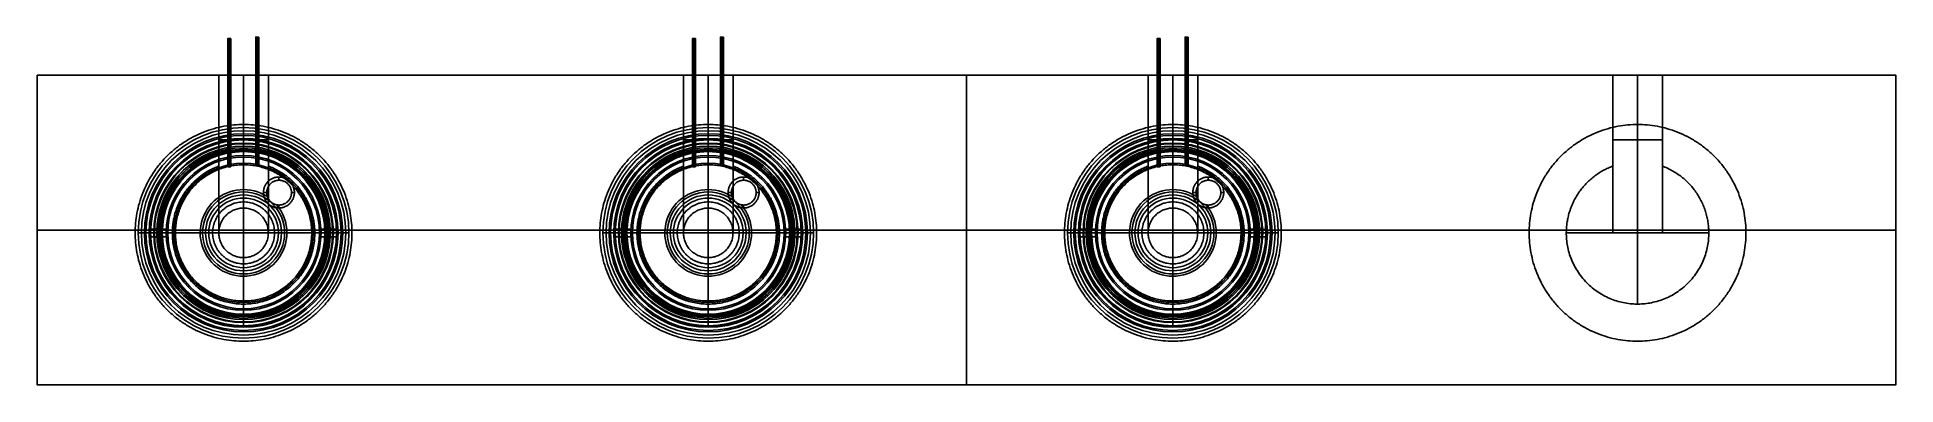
# Model space of a CAD drawing. Header units: millimetres. Extents: x 561 to 1161, y -49 to 63.
import ezdxf

# ---------------------------------------------------------------- set-up
doc = ezdxf.new("R2010")
doc.units = ezdxf.units.MM
for name, color, linetype, true_color in [('bobines', 32, 'Continuous', 0xcb5a22), ('Case', 168, 'Continuous', 0x0b0b0b), ('imprimé', 152, 'Continuous', 0x1456c0), ('MDF', 33, 'Continuous', 0xc5a573)]:
    doc.layers.add(name, color=color, linetype=linetype, true_color=true_color)

msp = doc.modelspace()

# ---------------------------------------------------------------- linework, layer by layer
at = {"layer": 'bobines'}
for p, q in [((622.69, 62.77, -188.36), (623.69, 62.77, -188.36)), ((623.19, 62.77, -188.86), (623.19, 62.77, -187.86)), ((631.77, 63.21, -188.36), (632.77, 63.21, -188.36)), ((632.27, 63.21, -188.86), (632.27, 63.21, -187.86)), ((772.69, 62.77, -188.36), (773.69, 62.77, -188.36)), ((773.19, 62.77, -188.86), (773.19, 62.77, -187.86)), ((781.77, 63.21, -188.36), (782.77, 63.21, -188.36)), ((782.27, 63.21, -188.86), (782.27, 63.21, -187.86)), ((922.69, 62.77, -188.36), (923.69, 62.77, -188.36)), ((923.19, 62.77, -188.86), (923.19, 62.77, -187.86)), ((931.77, 63.21, -188.36), (932.77, 63.21, -188.36)), ((932.27, 63.21, -188.86), (932.27, 63.21, -187.86)), ((622.69, 21.35, -188.36), (623.69, 21.35, -188.36)), ((623.19, 21.35, -188.86), (623.19, 21.35, -187.86)), ((627.82, 22, -187.15), (627.82, 10, -187.15)), ((627.82, 22, -189.45), (627.82, 10, -189.45)), ((631.77, 21.78, -188.36), (632.77, 21.78, -188.36)), ((632.27, 21.78, -188.86), (632.27, 21.78, -187.86)), ((772.69, 21.35, -188.36), (773.69, 21.35, -188.36)), ((773.19, 21.35, -188.86), (773.19, 21.35, -187.86)), ((777.82, 22, -187.15), (777.82, 10, -187.15)), ((777.82, 22, -189.45), (777.82, 10, -189.45)), ((781.77, 21.78, -188.36), (782.77, 21.78, -188.36)), ((782.27, 21.78, -188.86), (782.27, 21.78, -187.86)), ((922.69, 21.35, -188.36), (923.69, 21.35, -188.36)), ((923.19, 21.35, -188.86), (923.19, 21.35, -187.86)), ((927.82, 22, -187.15), (927.82, 10, -187.15)), ((927.82, 22, -189.45), (927.82, 10, -189.45)), ((931.77, 21.78, -188.36), (932.77, 21.78, -188.36)), ((932.27, 21.78, -188.86), (932.27, 21.78, -187.86)), ((605.82, 0, -187.15), (617.82, 0, -187.15)), ((605.82, 0, -189.45), (617.82, 0, -189.45)), ((637.82, 0, -187.15), (649.82, 0, -187.15)), ((637.82, 0, -189.45), (649.82, 0, -189.45)), ((755.82, 0, -187.15), (767.82, 0, -187.15)), ((755.82, 0, -189.45), (767.82, 0, -189.45)), ((787.82, 0, -187.15), (799.82, 0, -187.15)), ((787.82, 0, -189.45), (799.82, 0, -189.45)), ((905.82, 0, -187.15), (917.82, 0, -187.15)), ((905.82, 0, -189.45), (917.82, 0, -189.45)), ((937.82, 0, -187.15), (949.82, 0, -187.15)), ((937.82, 0, -189.45), (949.82, 0, -189.45)), ((627.82, -10, -187.15), (627.82, -22, -187.15)), ((627.82, -10, -189.45), (627.82, -22, -189.45)), ((777.82, -10, -187.15), (777.82, -22, -187.15)), ((777.82, -10, -189.45), (777.82, -22, -189.45)), ((927.82, -10, -187.15), (927.82, -22, -187.15)), ((927.82, -10, -189.45), (927.82, -22, -189.45))]:
    msp.add_line(p, q, dxfattribs=at)
at = {"layer": 'bobines', "extrusion": (0, -1, 0)}
for points in [[(623.69, 62.77, -188.36), (623.69, 62.77, -187.86), (623.19, 62.77, -187.86), (622.69, 62.77, -187.86), (622.69, 62.77, -188.36), (622.69, 62.77, -188.86), (623.19, 62.77, -188.86), (623.69, 62.77, -188.86), (623.69, 62.77, -188.36)], [(632.77, 63.21, -188.36), (632.77, 63.21, -187.86), (632.27, 63.21, -187.86), (631.77, 63.21, -187.86), (631.77, 63.21, -188.36), (631.77, 63.21, -188.86), (632.27, 63.21, -188.86), (632.77, 63.21, -188.86), (632.77, 63.21, -188.36)], [(773.69, 62.77, -188.36), (773.69, 62.77, -187.86), (773.19, 62.77, -187.86), (772.69, 62.77, -187.86), (772.69, 62.77, -188.36), (772.69, 62.77, -188.86), (773.19, 62.77, -188.86), (773.69, 62.77, -188.86), (773.69, 62.77, -188.36)], [(782.77, 63.21, -188.36), (782.77, 63.21, -187.86), (782.27, 63.21, -187.86), (781.77, 63.21, -187.86), (781.77, 63.21, -188.36), (781.77, 63.21, -188.86), (782.27, 63.21, -188.86), (782.77, 63.21, -188.86), (782.77, 63.21, -188.36)], [(923.69, 62.77, -188.36), (923.69, 62.77, -187.86), (923.19, 62.77, -187.86), (922.69, 62.77, -187.86), (922.69, 62.77, -188.36), (922.69, 62.77, -188.86), (923.19, 62.77, -188.86), (923.69, 62.77, -188.86), (923.69, 62.77, -188.36)], [(932.77, 63.21, -188.36), (932.77, 63.21, -187.86), (932.27, 63.21, -187.86), (931.77, 63.21, -187.86), (931.77, 63.21, -188.36), (931.77, 63.21, -188.86), (932.27, 63.21, -188.86), (932.77, 63.21, -188.86), (932.77, 63.21, -188.36)], [(623.69, 42.06, -188.36), (623.69, 42.06, -187.86), (623.19, 42.06, -187.86), (622.69, 42.06, -187.86), (622.69, 42.06, -188.36), (622.69, 42.06, -188.86), (623.19, 42.06, -188.86), (623.69, 42.06, -188.86), (623.69, 42.06, -188.36)], [(632.77, 42.5, -188.36), (632.77, 42.5, -187.86), (632.27, 42.5, -187.86), (631.77, 42.5, -187.86), (631.77, 42.5, -188.36), (631.77, 42.5, -188.86), (632.27, 42.5, -188.86), (632.77, 42.5, -188.86), (632.77, 42.5, -188.36)], [(773.69, 42.06, -188.36), (773.69, 42.06, -187.86), (773.19, 42.06, -187.86), (772.69, 42.06, -187.86), (772.69, 42.06, -188.36), (772.69, 42.06, -188.86), (773.19, 42.06, -188.86), (773.69, 42.06, -188.86), (773.69, 42.06, -188.36)], [(782.77, 42.5, -188.36), (782.77, 42.5, -187.86), (782.27, 42.5, -187.86), (781.77, 42.5, -187.86), (781.77, 42.5, -188.36), (781.77, 42.5, -188.86), (782.27, 42.5, -188.86), (782.77, 42.5, -188.86), (782.77, 42.5, -188.36)], [(923.69, 42.06, -188.36), (923.69, 42.06, -187.86), (923.19, 42.06, -187.86), (922.69, 42.06, -187.86), (922.69, 42.06, -188.36), (922.69, 42.06, -188.86), (923.19, 42.06, -188.86), (923.69, 42.06, -188.86), (923.69, 42.06, -188.36)], [(932.77, 42.5, -188.36), (932.77, 42.5, -187.86), (932.27, 42.5, -187.86), (931.77, 42.5, -187.86), (931.77, 42.5, -188.36), (931.77, 42.5, -188.86), (932.27, 42.5, -188.86), (932.77, 42.5, -188.86), (932.77, 42.5, -188.36)], [(623.69, 21.35, -188.36), (623.69, 21.35, -187.86), (623.19, 21.35, -187.86), (622.69, 21.35, -187.86), (622.69, 21.35, -188.36), (622.69, 21.35, -188.86), (623.19, 21.35, -188.86), (623.69, 21.35, -188.86), (623.69, 21.35, -188.36)], [(632.77, 21.78, -188.36), (632.77, 21.78, -187.86), (632.27, 21.78, -187.86), (631.77, 21.78, -187.86), (631.77, 21.78, -188.36), (631.77, 21.78, -188.86), (632.27, 21.78, -188.86), (632.77, 21.78, -188.86), (632.77, 21.78, -188.36)], [(773.69, 21.35, -188.36), (773.69, 21.35, -187.86), (773.19, 21.35, -187.86), (772.69, 21.35, -187.86), (772.69, 21.35, -188.36), (772.69, 21.35, -188.86), (773.19, 21.35, -188.86), (773.69, 21.35, -188.86), (773.69, 21.35, -188.36)], [(782.77, 21.78, -188.36), (782.77, 21.78, -187.86), (782.27, 21.78, -187.86), (781.77, 21.78, -187.86), (781.77, 21.78, -188.36), (781.77, 21.78, -188.86), (782.27, 21.78, -188.86), (782.77, 21.78, -188.86), (782.77, 21.78, -188.36)], [(923.69, 21.35, -188.36), (923.69, 21.35, -187.86), (923.19, 21.35, -187.86), (922.69, 21.35, -187.86), (922.69, 21.35, -188.36), (922.69, 21.35, -188.86), (923.19, 21.35, -188.86), (923.69, 21.35, -188.86), (923.69, 21.35, -188.36)], [(932.77, 21.78, -188.36), (932.77, 21.78, -187.86), (932.27, 21.78, -187.86), (931.77, 21.78, -187.86), (931.77, 21.78, -188.36), (931.77, 21.78, -188.86), (932.27, 21.78, -188.86), (932.77, 21.78, -188.86), (932.77, 21.78, -188.36)]]:
    msp.add_rational_spline(points, [1, 0.707106781187, 1, 0.707106781187, 1, 0.707106781187, 1, 0.707106781187, 1], degree=2, knots=[0, 0, 0, 0.785398, 0.785398, 1.570796, 1.570796, 2.356194, 2.356194, 3.141593, 3.141593, 3.141593], dxfattribs=at)
at = {"layer": 'bobines'}
for points in [[(622.69, 62.77, -188.36), (622.69, 42.06, -188.36), (622.69, 21.35, -188.36)], [(623.19, 62.77, -187.86), (623.19, 42.06, -187.86), (623.19, 21.35, -187.86)], [(623.19, 62.77, -188.86), (623.19, 42.06, -188.86), (623.19, 21.35, -188.86)], [(623.69, 62.77, -188.36), (623.69, 42.06, -188.36), (623.69, 21.35, -188.36)], [(631.77, 63.21, -188.36), (631.77, 42.5, -188.36), (631.77, 21.78, -188.36)], [(632.27, 63.21, -187.86), (632.27, 42.5, -187.86), (632.27, 21.78, -187.86)], [(632.27, 63.21, -188.86), (632.27, 42.5, -188.86), (632.27, 21.78, -188.86)], [(632.77, 63.21, -188.36), (632.77, 42.5, -188.36), (632.77, 21.78, -188.36)], [(772.69, 62.77, -188.36), (772.69, 42.06, -188.36), (772.69, 21.35, -188.36)], [(773.19, 62.77, -187.86), (773.19, 42.06, -187.86), (773.19, 21.35, -187.86)], [(773.19, 62.77, -188.86), (773.19, 42.06, -188.86), (773.19, 21.35, -188.86)], [(773.69, 62.77, -188.36), (773.69, 42.06, -188.36), (773.69, 21.35, -188.36)], [(781.77, 63.21, -188.36), (781.77, 42.5, -188.36), (781.77, 21.78, -188.36)], [(782.27, 63.21, -187.86), (782.27, 42.5, -187.86), (782.27, 21.78, -187.86)], [(782.27, 63.21, -188.86), (782.27, 42.5, -188.86), (782.27, 21.78, -188.86)], [(782.77, 63.21, -188.36), (782.77, 42.5, -188.36), (782.77, 21.78, -188.36)], [(922.69, 62.77, -188.36), (922.69, 42.06, -188.36), (922.69, 21.35, -188.36)], [(923.19, 62.77, -187.86), (923.19, 42.06, -187.86), (923.19, 21.35, -187.86)], [(923.19, 62.77, -188.86), (923.19, 42.06, -188.86), (923.19, 21.35, -188.86)], [(923.69, 62.77, -188.36), (923.69, 42.06, -188.36), (923.69, 21.35, -188.36)], [(931.77, 63.21, -188.36), (931.77, 42.5, -188.36), (931.77, 21.78, -188.36)], [(932.27, 63.21, -187.86), (932.27, 42.5, -187.86), (932.27, 21.78, -187.86)], [(932.27, 63.21, -188.86), (932.27, 42.5, -188.86), (932.27, 21.78, -188.86)], [(932.77, 63.21, -188.36), (932.77, 42.5, -188.36), (932.77, 21.78, -188.36)], [(627.82, 22, -187.15), (627.82, 22, -188.3), (627.82, 22, -189.45)], [(777.82, 22, -187.15), (777.82, 22, -188.3), (777.82, 22, -189.45)], [(927.82, 22, -187.15), (927.82, 22, -188.3), (927.82, 22, -189.45)], [(627.82, 10, -189.45), (627.82, 10, -188.3), (627.82, 10, -187.15)], [(777.82, 10, -189.45), (777.82, 10, -188.3), (777.82, 10, -187.15)], [(927.82, 10, -189.45), (927.82, 10, -188.3), (927.82, 10, -187.15)], [(617.82, 0, -189.45), (617.82, 0, -188.3), (617.82, 0, -187.15)], [(767.82, 0, -189.45), (767.82, 0, -188.3), (767.82, 0, -187.15)], [(917.82, 0, -189.45), (917.82, 0, -188.3), (917.82, 0, -187.15)], [(605.82, 0, -187.15), (605.82, 0, -188.3), (605.82, 0, -189.45)], [(637.82, 0, -189.45), (637.82, 0, -188.3), (637.82, 0, -187.15)], [(649.82, 0, -187.15), (649.82, 0, -188.3), (649.82, 0, -189.45)], [(755.82, 0, -187.15), (755.82, 0, -188.3), (755.82, 0, -189.45)], [(787.82, 0, -189.45), (787.82, 0, -188.3), (787.82, 0, -187.15)], [(799.82, 0, -187.15), (799.82, 0, -188.3), (799.82, 0, -189.45)], [(905.82, 0, -187.15), (905.82, 0, -188.3), (905.82, 0, -189.45)], [(937.82, 0, -189.45), (937.82, 0, -188.3), (937.82, 0, -187.15)], [(949.82, 0, -187.15), (949.82, 0, -188.3), (949.82, 0, -189.45)], [(627.82, -10, -189.45), (627.82, -10, -188.3), (627.82, -10, -187.15)], [(777.82, -10, -189.45), (777.82, -10, -188.3), (777.82, -10, -187.15)], [(927.82, -10, -189.45), (927.82, -10, -188.3), (927.82, -10, -187.15)], [(627.82, -22, -187.15), (627.82, -22, -188.3), (627.82, -22, -189.45)], [(777.82, -22, -187.15), (777.82, -22, -188.3), (777.82, -22, -189.45)], [(927.82, -22, -187.15), (927.82, -22, -188.3), (927.82, -22, -189.45)]]:
    msp.add_open_spline(points, degree=2, dxfattribs=at)
for points, knots in [([(649.82, 0, -187.15), (649.82, -22, -187.15), (627.82, -22, -187.15), (605.82, -22, -187.15), (605.82, 0, -187.15), (605.82, 22, -187.15), (627.82, 22, -187.15), (649.82, 22, -187.15), (649.82, 0, -187.15)], [0, 0, 0, 34.557519, 34.557519, 69.115038, 69.115038, 103.672558, 103.672558, 138.230077, 138.230077, 138.230077]), ([(649.82, 0, -189.45), (649.82, -22, -189.45), (627.82, -22, -189.45), (605.82, -22, -189.45), (605.82, 0, -189.45), (605.82, 22, -189.45), (627.82, 22, -189.45), (649.82, 22, -189.45), (649.82, 0, -189.45)], [0, 0, 0, 34.557519, 34.557519, 69.115038, 69.115038, 103.672558, 103.672558, 138.230077, 138.230077, 138.230077]), ([(649.82, 0, -188.3), (649.82, -22, -188.3), (627.82, -22, -188.3), (605.82, -22, -188.3), (605.82, 0, -188.3), (605.82, 22, -188.3), (627.82, 22, -188.3), (649.82, 22, -188.3), (649.82, 0, -188.3)], [0, 0, 0, 34.557519, 34.557519, 69.115038, 69.115038, 103.672558, 103.672558, 138.230077, 138.230077, 138.230077]), ([(799.82, 0, -187.15), (799.82, -22, -187.15), (777.82, -22, -187.15), (755.82, -22, -187.15), (755.82, 0, -187.15), (755.82, 22, -187.15), (777.82, 22, -187.15), (799.82, 22, -187.15), (799.82, 0, -187.15)], [0, 0, 0, 34.557519, 34.557519, 69.115038, 69.115038, 103.672558, 103.672558, 138.230077, 138.230077, 138.230077]), ([(799.82, 0, -189.45), (799.82, -22, -189.45), (777.82, -22, -189.45), (755.82, -22, -189.45), (755.82, 0, -189.45), (755.82, 22, -189.45), (777.82, 22, -189.45), (799.82, 22, -189.45), (799.82, 0, -189.45)], [0, 0, 0, 34.557519, 34.557519, 69.115038, 69.115038, 103.672558, 103.672558, 138.230077, 138.230077, 138.230077]), ([(799.82, 0, -188.3), (799.82, -22, -188.3), (777.82, -22, -188.3), (755.82, -22, -188.3), (755.82, 0, -188.3), (755.82, 22, -188.3), (777.82, 22, -188.3), (799.82, 22, -188.3), (799.82, 0, -188.3)], [0, 0, 0, 34.557519, 34.557519, 69.115038, 69.115038, 103.672558, 103.672558, 138.230077, 138.230077, 138.230077]), ([(949.82, 0, -187.15), (949.82, -22, -187.15), (927.82, -22, -187.15), (905.82, -22, -187.15), (905.82, 0, -187.15), (905.82, 22, -187.15), (927.82, 22, -187.15), (949.82, 22, -187.15), (949.82, 0, -187.15)], [0, 0, 0, 34.557519, 34.557519, 69.115038, 69.115038, 103.672558, 103.672558, 138.230077, 138.230077, 138.230077]), ([(949.82, 0, -189.45), (949.82, -22, -189.45), (927.82, -22, -189.45), (905.82, -22, -189.45), (905.82, 0, -189.45), (905.82, 22, -189.45), (927.82, 22, -189.45), (949.82, 22, -189.45), (949.82, 0, -189.45)], [0, 0, 0, 34.557519, 34.557519, 69.115038, 69.115038, 103.672558, 103.672558, 138.230077, 138.230077, 138.230077]), ([(949.82, 0, -188.3), (949.82, -22, -188.3), (927.82, -22, -188.3), (905.82, -22, -188.3), (905.82, 0, -188.3), (905.82, 22, -188.3), (927.82, 22, -188.3), (949.82, 22, -188.3), (949.82, 0, -188.3)], [0, 0, 0, 34.557519, 34.557519, 69.115038, 69.115038, 103.672558, 103.672558, 138.230077, 138.230077, 138.230077]), ([(637.82, 0, -187.15), (637.82, 10, -187.15), (627.82, 10, -187.15), (617.82, 10, -187.15), (617.82, 0, -187.15), (617.82, -10, -187.15), (627.82, -10, -187.15), (637.82, -10, -187.15), (637.82, 0, -187.15)], [0, 0, 0, 15.707963, 15.707963, 31.415927, 31.415927, 47.12389, 47.12389, 62.831853, 62.831853, 62.831853]), ([(637.82, 0, -189.45), (637.82, 10, -189.45), (627.82, 10, -189.45), (617.82, 10, -189.45), (617.82, 0, -189.45), (617.82, -10, -189.45), (627.82, -10, -189.45), (637.82, -10, -189.45), (637.82, 0, -189.45)], [0, 0, 0, 15.707963, 15.707963, 31.415927, 31.415927, 47.12389, 47.12389, 62.831853, 62.831853, 62.831853]), ([(637.82, 0, -188.43), (637.82, 10, -188.43), (627.82, 10, -188.43), (617.82, 10, -188.43), (617.82, 0, -188.43), (617.82, -10, -188.43), (627.82, -10, -188.43), (637.82, -10, -188.43), (637.82, 0, -188.43)], [0, 0, 0, 15.707963, 15.707963, 31.415927, 31.415927, 47.12389, 47.12389, 62.831853, 62.831853, 62.831853]), ([(787.82, 0, -187.15), (787.82, 10, -187.15), (777.82, 10, -187.15), (767.82, 10, -187.15), (767.82, 0, -187.15), (767.82, -10, -187.15), (777.82, -10, -187.15), (787.82, -10, -187.15), (787.82, 0, -187.15)], [0, 0, 0, 15.707963, 15.707963, 31.415927, 31.415927, 47.12389, 47.12389, 62.831853, 62.831853, 62.831853]), ([(787.82, 0, -189.45), (787.82, 10, -189.45), (777.82, 10, -189.45), (767.82, 10, -189.45), (767.82, 0, -189.45), (767.82, -10, -189.45), (777.82, -10, -189.45), (787.82, -10, -189.45), (787.82, 0, -189.45)], [0, 0, 0, 15.707963, 15.707963, 31.415927, 31.415927, 47.12389, 47.12389, 62.831853, 62.831853, 62.831853]), ([(787.82, 0, -188.43), (787.82, 10, -188.43), (777.82, 10, -188.43), (767.82, 10, -188.43), (767.82, 0, -188.43), (767.82, -10, -188.43), (777.82, -10, -188.43), (787.82, -10, -188.43), (787.82, 0, -188.43)], [0, 0, 0, 15.707963, 15.707963, 31.415927, 31.415927, 47.12389, 47.12389, 62.831853, 62.831853, 62.831853]), ([(937.82, 0, -187.15), (937.82, 10, -187.15), (927.82, 10, -187.15), (917.82, 10, -187.15), (917.82, 0, -187.15), (917.82, -10, -187.15), (927.82, -10, -187.15), (937.82, -10, -187.15), (937.82, 0, -187.15)], [0, 0, 0, 15.707963, 15.707963, 31.415927, 31.415927, 47.12389, 47.12389, 62.831853, 62.831853, 62.831853]), ([(937.82, 0, -189.45), (937.82, 10, -189.45), (927.82, 10, -189.45), (917.82, 10, -189.45), (917.82, 0, -189.45), (917.82, -10, -189.45), (927.82, -10, -189.45), (937.82, -10, -189.45), (937.82, 0, -189.45)], [0, 0, 0, 15.707963, 15.707963, 31.415927, 31.415927, 47.12389, 47.12389, 62.831853, 62.831853, 62.831853]), ([(937.82, 0, -188.43), (937.82, 10, -188.43), (927.82, 10, -188.43), (917.82, 10, -188.43), (917.82, 0, -188.43), (917.82, -10, -188.43), (927.82, -10, -188.43), (937.82, -10, -188.43), (937.82, 0, -188.43)], [0, 0, 0, 15.707963, 15.707963, 31.415927, 31.415927, 47.12389, 47.12389, 62.831853, 62.831853, 62.831853])]:
    msp.add_rational_spline(points, [1, 0.707106781187, 1, 0.707106781187, 1, 0.707106781187, 1, 0.707106781187, 1], degree=2, knots=knots, dxfattribs=at)
at = {"layer": 'Case'}
for p, q in [((639.23, 18.04, 70.71), (639.23, 16.99, 70.71)), ((789.23, 18.04, 70.71), (789.23, 16.99, 70.71)), ((939.23, 18.04, 70.71), (939.23, 16.99, 70.71)), ((634.23, 13.04, 70.71), (635.29, 13.04, 70.71)), ((643.29, 13.04, 70.71), (644.23, 13.04, 70.71)), ((784.23, 13.04, 70.71), (785.29, 13.04, 70.71)), ((793.29, 13.04, 70.71), (794.23, 13.04, 70.71)), ((934.23, 13.04, 70.71), (935.29, 13.04, 70.71)), ((943.29, 13.04, 70.71), (944.23, 13.04, 70.71)), ((639.23, 8.99, 70.71), (639.23, 8.04, 70.71)), ((789.23, 8.99, 70.71), (789.23, 8.04, 70.71)), ((939.23, 8.99, 70.71), (939.23, 8.04, 70.71))]:
    msp.add_line(p, q, dxfattribs=at)
at = {"layer": 'Case', "extrusion": (1, 0, 0)}
for points in [[(30, -30.09), (34, -63.09)], [(34, -63.09), (26.5, -68.09)], [(30, 49.91), (33, 67.91)], [(33, 67.91), (28, 71.91)], [(30, -6.09), (30, -30.09)], [(30, -5.59), (30, 49.91)], [(30, -30.09), (34, -63.09)], [(34, -63.09), (26.5, -68.09)], [(30, 49.91), (33, 67.91)], [(33, 67.91), (28, 71.91)], [(30, -6.09), (30, -30.09)], [(30, -5.59), (30, 49.91)], [(30, -30.09), (34, -63.09)], [(34, -63.09), (26.5, -68.09)], [(30, 49.91), (33, 67.91)], [(33, 67.91), (28, 71.91)], [(30, -6.09), (30, -30.09)], [(30, -5.59), (30, 49.91)], [(24.5, -66.09), (29, -63.09)], [(29, -63.09), (25, -30.09)], [(28, 10.41), (28, -5.59)], [(27.5, 8.91), (27.5, -6.09)], [(22.5, 68.91), (27.5, 64.91)], [(27.5, 64.91), (25, 49.91)], [(25, 9.91), (26.5, 9.91)], [(25, -30.09), (25, 9.91)], [(25, 49.91), (25, 10.41)], [(24.5, -66.09), (29, -63.09)], [(29, -63.09), (25, -30.09)], [(28, 10.41), (28, -5.59)], [(27.5, 8.91), (27.5, -6.09)], [(22.5, 68.91), (27.5, 64.91)], [(27.5, 64.91), (25, 49.91)], [(25, 9.91), (26.5, 9.91)], [(25, -30.09), (25, 9.91)], [(25, 49.91), (25, 10.41)], [(24.5, -66.09), (29, -63.09)], [(29, -63.09), (25, -30.09)], [(28, 10.41), (28, -5.59)], [(27.5, 8.91), (27.5, -6.09)], [(22.5, 68.91), (27.5, 64.91)], [(27.5, 64.91), (25, 49.91)], [(25, 9.91), (26.5, 9.91)], [(25, -30.09), (25, 9.91)], [(25, 49.91), (25, 10.41)], [(0, -6.09), (0, -30.09)], [(0, -5.59), (0, 0.9)], [(0, 3.4), (0, 49.91)], [(0, 10.41), (0, 3.4)], [(0, 0.9), (0, -5.59)], [(0, 8.91), (0, 3.4)], [(0, 0.9), (0, -6.09)], [(0, -30.09), (0, 0.9)], [(0, 3.4), (0, 9.91)], [(0, 49.91), (0, 10.41)], [(0, -30.09), (0, 0.9)], [(0, 3.4), (0, 9.91)], [(0, 49.91), (0, 10.41)], [(0, 0.9), (0, -6.09)], [(0, 10.41), (0, 3.4)], [(0, 0.9), (0, -5.59)], [(0, -6.09), (0, -30.09)], [(0, -5.59), (0, 0.9)], [(0, 3.4), (0, 49.91)], [(0, -6.09), (0, -30.09)], [(0, -5.59), (0, 0.9)], [(0, 3.4), (0, 49.91)], [(0, 10.41), (0, 3.4)], [(0, 0.9), (0, -5.59)], [(0, 8.91), (0, 3.4)], [(0, 0.9), (0, -6.09)], [(0, -30.09), (0, 0.9)], [(0, 3.4), (0, 9.91)], [(0, 49.91), (0, 10.41)], [(0, -30.09), (0, 0.9)], [(0, 3.4), (0, 9.91)], [(0, 49.91), (0, 10.41)], [(0, 0.9), (0, -6.09)], [(0, 10.41), (0, 3.4)], [(0, 0.9), (0, -5.59)], [(0, -6.09), (0, -30.09)], [(0, -5.59), (0, 0.9)], [(0, 3.4), (0, 49.91)], [(0, -6.09), (0, -30.09)], [(0, -5.59), (0, 0.9)], [(0, 3.4), (0, 49.91)], [(0, 10.41), (0, 3.4)], [(0, 0.9), (0, -5.59)], [(0, 8.91), (0, 3.4)], [(0, 0.9), (0, -6.09)], [(0, -30.09), (0, 0.9)], [(0, 3.4), (0, 9.91)], [(0, 49.91), (0, 10.41)], [(0, -30.09), (0, 0.9)], [(0, 3.4), (0, 9.91)], [(0, 49.91), (0, 10.41)], [(0, 0.9), (0, -6.09)], [(0, 10.41), (0, 3.4)], [(0, 0.9), (0, -5.59)], [(0, -6.09), (0, -30.09)], [(0, -5.59), (0, 0.9)], [(0, 3.4), (0, 49.91)], [(0, 8.91), (0, 3.4)], [(0, 8.91), (0, 3.4)], [(0, 8.91), (0, 3.4)], [(-22.5, 68.91), (-27.5, 64.91)], [(-22.5, 68.91), (-27.5, 64.91)], [(-22.5, 68.91), (-27.5, 64.91)], [(-24.5, -66.09), (-29, -63.09)], [(-29, -63.09), (-25, -30.09)], [(-25, -30.09), (-25, 9.91)], [(-25, 9.91), (-26.5, 9.91)], [(-27.5, 64.91), (-25, 49.91)], [(-25, 49.91), (-25, 10.41)], [(-34, -63.09), (-26.5, -68.09)], [(-27.5, 8.91), (-27.5, -6.09)], [(-28, 10.41), (-28, -5.59)], [(-33, 67.91), (-28, 71.91)], [(-24.5, -66.09), (-29, -63.09)], [(-29, -63.09), (-25, -30.09)], [(-25, -30.09), (-25, 9.91)], [(-25, 9.91), (-26.5, 9.91)], [(-27.5, 64.91), (-25, 49.91)], [(-25, 49.91), (-25, 10.41)], [(-34, -63.09), (-26.5, -68.09)], [(-27.5, 8.91), (-27.5, -6.09)], [(-28, 10.41), (-28, -5.59)], [(-33, 67.91), (-28, 71.91)], [(-24.5, -66.09), (-29, -63.09)], [(-29, -63.09), (-25, -30.09)], [(-25, -30.09), (-25, 9.91)], [(-25, 9.91), (-26.5, 9.91)], [(-27.5, 64.91), (-25, 49.91)], [(-25, 49.91), (-25, 10.41)], [(-34, -63.09), (-26.5, -68.09)], [(-27.5, 8.91), (-27.5, -6.09)], [(-28, 10.41), (-28, -5.59)], [(-33, 67.91), (-28, 71.91)], [(-30, -6.09), (-30, -30.09)], [(-30, -30.09), (-34, -63.09)], [(-30, -5.59), (-30, 49.91)], [(-30, 49.91), (-33, 67.91)], [(-30, -6.09), (-30, -30.09)], [(-30, -30.09), (-34, -63.09)], [(-30, -5.59), (-30, 49.91)], [(-30, 49.91), (-33, 67.91)], [(-30, -6.09), (-30, -30.09)], [(-30, -30.09), (-34, -63.09)], [(-30, -5.59), (-30, 49.91)], [(-30, 49.91), (-33, 67.91)]]:
    msp.add_lwpolyline(points, dxfattribs=at)
at = {"layer": 'Case'}
for points in [[(627.82, 27.5), (627.82, 30)], [(627.82, 28), (627.82, 30)], [(777.82, 27.5), (777.82, 30)], [(777.82, 28), (777.82, 30)], [(927.82, 27.5), (927.82, 30)], [(927.82, 28), (927.82, 30)], [(627.82, 28), (627.82, 8)], [(627.82, 25), (627.82, 28)], [(627.82, 26.5), (627.82, 0)], [(627.82, 0), (627.82, 24.5)], [(777.82, 28), (777.82, 8)], [(777.82, 25), (777.82, 28)], [(777.82, 26.5), (777.82, 0)], [(777.82, 0), (777.82, 24.5)], [(927.82, 28), (927.82, 8)], [(927.82, 25), (927.82, 28)], [(927.82, 26.5), (927.82, 0)], [(927.82, 0), (927.82, 24.5)], [(627.82, 8), (627.82, 22.5)], [(777.82, 8), (777.82, 22.5)], [(927.82, 8), (927.82, 22.5)], [(600.32, 0), (597.82, 0)], [(599.82, 0), (597.82, 0)], [(599.82, 0), (619.82, 0)], [(602.82, 0), (599.82, 0)], [(601.32, 0), (627.82, 0)], [(627.82, 0), (603.32, 0)], [(619.82, 0), (605.32, 0)], [(627.82, 0), (652.32, 0)], [(654.32, 0), (627.82, 0)], [(627.82, -26.5), (627.82, 0)], [(627.82, 0), (627.82, -24.5)], [(655.82, 0), (635.82, 0)], [(635.82, 0), (650.32, 0)], [(652.82, 0), (655.82, 0)], [(655.32, 0), (657.82, 0)], [(655.82, 0), (657.82, 0)], [(750.32, 0), (747.82, 0)], [(749.82, 0), (747.82, 0)], [(749.82, 0), (769.82, 0)], [(752.82, 0), (749.82, 0)], [(751.32, 0), (777.82, 0)], [(777.82, 0), (753.32, 0)], [(769.82, 0), (755.32, 0)], [(777.82, 0), (802.32, 0)], [(804.32, 0), (777.82, 0)], [(777.82, -26.5), (777.82, 0)], [(777.82, 0), (777.82, -24.5)], [(805.82, 0), (785.82, 0)], [(785.82, 0), (800.32, 0)], [(802.82, 0), (805.82, 0)], [(805.32, 0), (807.82, 0)], [(805.82, 0), (807.82, 0)], [(900.32, 0), (897.82, 0)], [(899.82, 0), (897.82, 0)], [(899.82, 0), (919.82, 0)], [(902.82, 0), (899.82, 0)], [(901.32, 0), (927.82, 0)], [(927.82, 0), (903.32, 0)], [(919.82, 0), (905.32, 0)], [(927.82, 0), (952.32, 0)], [(954.32, 0), (927.82, 0)], [(927.82, -26.5), (927.82, 0)], [(927.82, 0), (927.82, -24.5)], [(955.82, 0), (935.82, 0)], [(935.82, 0), (950.32, 0)], [(952.82, 0), (955.82, 0)], [(955.32, 0), (957.82, 0)], [(955.82, 0), (957.82, 0)], [(627.82, -28), (627.82, -8)], [(627.82, -8), (627.82, -22.5)], [(777.82, -28), (777.82, -8)], [(777.82, -8), (777.82, -22.5)], [(927.82, -28), (927.82, -8)], [(927.82, -8), (927.82, -22.5)], [(627.82, -25), (627.82, -28)], [(627.82, -27.5), (627.82, -30)], [(627.82, -28), (627.82, -30)], [(777.82, -25), (777.82, -28)], [(777.82, -27.5), (777.82, -30)], [(777.82, -28), (777.82, -30)], [(927.82, -25), (927.82, -28)], [(927.82, -27.5), (927.82, -30)], [(927.82, -28), (927.82, -30)]]:
    msp.add_lwpolyline(points, dxfattribs=at)
at = {"layer": 'Case', "extrusion": (0, 1, 0)}
for points in [[(-597.82, -30.09), (-593.82, -63.09)], [(-593.82, -63.09), (-601.32, -68.09)], [(-597.82, 49.91), (-594.82, 67.91)], [(-594.82, 67.91), (-599.82, 71.91)], [(-603.32, -66.09), (-598.82, -63.09)], [(-598.82, -63.09), (-602.82, -30.09)], [(-605.32, 68.91), (-600.32, 64.91)], [(-600.32, 64.91), (-602.82, 49.91)], [(-602.82, 9.91), (-601.32, 9.91)], [(-650.32, 68.91), (-655.32, 64.91)], [(-652.32, -66.09), (-656.82, -63.09)], [(-652.82, 9.91), (-654.32, 9.91)], [(-656.82, -63.09), (-652.82, -30.09)], [(-655.32, 64.91), (-652.82, 49.91)], [(-661.82, -63.09), (-654.32, -68.09)], [(-660.82, 67.91), (-655.82, 71.91)], [(-657.82, -30.09), (-661.82, -63.09)], [(-657.82, 49.91), (-660.82, 67.91)], [(-747.82, -30.09), (-743.82, -63.09)], [(-743.82, -63.09), (-751.32, -68.09)], [(-747.82, 49.91), (-744.82, 67.91)], [(-744.82, 67.91), (-749.82, 71.91)], [(-753.32, -66.09), (-748.82, -63.09)], [(-748.82, -63.09), (-752.82, -30.09)], [(-755.32, 68.91), (-750.32, 64.91)], [(-750.32, 64.91), (-752.82, 49.91)], [(-752.82, 9.91), (-751.32, 9.91)], [(-800.32, 68.91), (-805.32, 64.91)], [(-802.32, -66.09), (-806.82, -63.09)], [(-802.82, 9.91), (-804.32, 9.91)], [(-806.82, -63.09), (-802.82, -30.09)], [(-805.32, 64.91), (-802.82, 49.91)], [(-811.82, -63.09), (-804.32, -68.09)], [(-810.82, 67.91), (-805.82, 71.91)], [(-807.82, -30.09), (-811.82, -63.09)], [(-807.82, 49.91), (-810.82, 67.91)], [(-897.82, -30.09), (-893.82, -63.09)], [(-893.82, -63.09), (-901.32, -68.09)], [(-897.82, 49.91), (-894.82, 67.91)], [(-894.82, 67.91), (-899.82, 71.91)], [(-903.32, -66.09), (-898.82, -63.09)], [(-898.82, -63.09), (-902.82, -30.09)], [(-905.32, 68.91), (-900.32, 64.91)], [(-900.32, 64.91), (-902.82, 49.91)], [(-902.82, 9.91), (-901.32, 9.91)], [(-950.32, 68.91), (-955.32, 64.91)], [(-952.32, -66.09), (-956.82, -63.09)], [(-952.82, 9.91), (-954.32, 9.91)], [(-956.82, -63.09), (-952.82, -30.09)], [(-955.32, 64.91), (-952.82, 49.91)], [(-961.82, -63.09), (-954.32, -68.09)], [(-960.82, 67.91), (-955.82, 71.91)], [(-957.82, -30.09), (-961.82, -63.09)], [(-957.82, 49.91), (-960.82, 67.91)]]:
    msp.add_lwpolyline(points, dxfattribs=at)
at = {"layer": 'Case'}
for centre, radius in [((627.82, 0, -63.09), 34), ((627.82, 0, -46.59), 32), ((627.82, 0, -65.59), 30.25), ((627.82, 0, -6.09), 30), ((627.82, 0, -30.09), 30), ((627.82, 0, -18.09), 30), ((777.82, 0, -63.09), 34), ((777.82, 0, -46.59), 32), ((777.82, 0, -65.59), 30.25), ((777.82, 0, -6.09), 30), ((777.82, 0, -30.09), 30), ((777.82, 0, -18.09), 30), ((927.82, 0, -63.09), 34), ((927.82, 0, -46.59), 32), ((927.82, 0, -65.59), 30.25), ((927.82, 0, -6.09), 30), ((927.82, 0, -30.09), 30), ((927.82, 0, -18.09), 30), ((627.82, 0, -63.09), 29), ((627.82, 0, -6.09), 28.75), ((627.82, 0, -6.09), 27.5), ((627.82, 0, 8.91), 27.5), ((627.82, 0, -46.59), 27), ((627.82, 0, 9.41), 27), ((627.82, 0, -64.59), 26.75), ((627.82, 0, -68.09), 26.5), ((627.82, 0, 9.91), 26.5), ((627.82, 0, 9.91), 26.25), ((627.82, 0, -30.09), 25), ((627.82, 0, 9.91), 25), ((627.82, 0, -10.09), 25), ((627.82, 0, -66.09), 24.5), ((777.82, 0, -63.09), 29), ((777.82, 0, -6.09), 28.75), ((777.82, 0, -6.09), 27.5), ((777.82, 0, 8.91), 27.5), ((777.82, 0, -46.59), 27), ((777.82, 0, 9.41), 27), ((777.82, 0, -64.59), 26.75), ((777.82, 0, -68.09), 26.5), ((777.82, 0, 9.91), 26.5), ((777.82, 0, 9.91), 26.25), ((777.82, 0, -30.09), 25), ((777.82, 0, 9.91), 25), ((777.82, 0, -10.09), 25), ((777.82, 0, -66.09), 24.5), ((927.82, 0, -63.09), 29), ((927.82, 0, -6.09), 28.75), ((927.82, 0, -6.09), 27.5), ((927.82, 0, 8.91), 27.5), ((927.82, 0, -46.59), 27), ((927.82, 0, 9.41), 27), ((927.82, 0, -64.59), 26.75), ((927.82, 0, -68.09), 26.5), ((927.82, 0, 9.91), 26.5), ((927.82, 0, 9.91), 26.25), ((927.82, 0, -30.09), 25), ((927.82, 0, 9.91), 25), ((927.82, 0, -10.09), 25), ((927.82, 0, -66.09), 24.5), ((627.82, 0, -68.09), 13.25), ((627.82, 0, -66.09), 12.25), ((777.82, 0, -68.09), 13.25), ((777.82, 0, -66.09), 12.25), ((927.82, 0, -68.09), 13.25), ((927.82, 0, -66.09), 12.25)]:
    msp.add_circle(centre, radius, dxfattribs=at)
at = {"layer": 'Case', "extrusion": (0, 0, -1)}
for centre, radius in [((-627.82, 0, -67.91), 33), ((-627.82, 0, -58.91), 31.5), ((-627.82, 0, -69.91), 30.5), ((-627.82, 0, 5.59), 30), ((-627.82, 0, -49.91), 30), ((-627.82, 0, -22.16), 30), ((-777.82, 0, -67.91), 33), ((-777.82, 0, -58.91), 31.5), ((-777.82, 0, -69.91), 30.5), ((-777.82, 0, 5.59), 30), ((-777.82, 0, -49.91), 30), ((-777.82, 0, -22.16), 30), ((-927.82, 0, -67.91), 33), ((-927.82, 0, -58.91), 31.5), ((-927.82, 0, -69.91), 30.5), ((-927.82, 0, 5.59), 30), ((-927.82, 0, -49.91), 30), ((-927.82, 0, -22.16), 30), ((-627.82, 0, 5.59), 29), ((-627.82, 0, -10.41), 28), ((-627.82, 0, 5.59), 28), ((-627.82, 0, -71.91), 28), ((-627.82, 0, -64.91), 27.5), ((-627.82, 0, -10.41), 26.5), ((-627.82, 0, -57.41), 26.25), ((-627.82, 0, -49.91), 25), ((-627.82, 0, -10.41), 25), ((-627.82, 0, -66.91), 25), ((-627.82, 0, -30.16), 25), ((-777.82, 0, 5.59), 29), ((-777.82, 0, -10.41), 28), ((-777.82, 0, 5.59), 28), ((-777.82, 0, -71.91), 28), ((-777.82, 0, -64.91), 27.5), ((-777.82, 0, -10.41), 26.5), ((-777.82, 0, -57.41), 26.25), ((-777.82, 0, -49.91), 25), ((-777.82, 0, -10.41), 25), ((-777.82, 0, -66.91), 25), ((-777.82, 0, -30.16), 25), ((-927.82, 0, 5.59), 29), ((-927.82, 0, -10.41), 28), ((-927.82, 0, 5.59), 28), ((-927.82, 0, -71.91), 28), ((-927.82, 0, -64.91), 27.5), ((-927.82, 0, -10.41), 26.5), ((-927.82, 0, -57.41), 26.25), ((-927.82, 0, -49.91), 25), ((-927.82, 0, -10.41), 25), ((-927.82, 0, -66.91), 25), ((-927.82, 0, -30.16), 25), ((-627.82, 0, -68.91), 22.5), ((-777.82, 0, -68.91), 22.5), ((-927.82, 0, -68.91), 22.5), ((-627.82, 0, -68.91), 11.25), ((-777.82, 0, -68.91), 11.25), ((-927.82, 0, -68.91), 11.25)]:
    msp.add_circle(centre, radius, dxfattribs=at)
for centre, radius, start, end in [((-627.82, 0, -2.41), 28, 2.50662, 177.49338), ((-777.82, 0, -2.41), 28, 2.50662, 177.49338), ((-927.82, 0, -2.41), 28, 2.50662, 177.49338), ((-627.82, 0, -71.91), 14, 180, 123.2653), ((-777.82, 0, -71.91), 14, 180, 123.2653), ((-927.82, 0, -71.91), 14, 180, 123.2653), ((-627.82, 0, -71.91), 14, 139.62519, 180), ((-777.82, 0, -71.91), 14, 139.62519, 180), ((-927.82, 0, -71.91), 14, 139.62519, 180), ((-627.82, 0, -2.41), 28, 182.50662, 357.49338), ((-777.82, 0, -2.41), 28, 182.50662, 357.49338), ((-927.82, 0, -2.41), 28, 182.50662, 357.49338)]:
    msp.add_arc(centre, radius, start, end, dxfattribs=at)
at = {"layer": 'Case'}
for centre, start, end in [((627.82, 0, 1.91), 2.55351, 177.44649), ((777.82, 0, 1.91), 2.55351, 177.44649), ((927.82, 0, 1.91), 2.55351, 177.44649), ((627.82, 0, 1.91), 182.55351, 357.44649), ((777.82, 0, 1.91), 182.55351, 357.44649), ((927.82, 0, 1.91), 182.55351, 357.44649)]:
    msp.add_arc(centre, 27.5, start, end, dxfattribs=at)
for points in [[(627.82, 27.5, 8.91), (627.82, 27, 9.41), (627.82, 26.5, 9.91)], [(777.82, 27.5, 8.91), (777.82, 27, 9.41), (777.82, 26.5, 9.91)], [(927.82, 27.5, 8.91), (927.82, 27, 9.41), (927.82, 26.5, 9.91)], [(639.23, 18.04, 70.71), (639.23, 18.04, 69.81), (639.23, 18.04, 68.91)], [(789.23, 18.04, 70.71), (789.23, 18.04, 69.81), (789.23, 18.04, 68.91)], [(939.23, 18.04, 70.71), (939.23, 18.04, 69.81), (939.23, 18.04, 68.91)], [(634.23, 13.04, 70.71), (634.23, 13.04, 69.81), (634.23, 13.04, 68.91)], [(635.29, 12.99, 71.91), (635.29, 12.99, 71.31), (635.29, 12.99, 70.71)], [(639.29, 16.99, 71.91), (639.29, 16.99, 71.31), (639.29, 16.99, 70.71)], [(643.29, 12.99, 71.91), (643.29, 12.99, 71.31), (643.29, 12.99, 70.71)], [(644.23, 13.04, 70.71), (644.23, 13.04, 69.81), (644.23, 13.04, 68.91)], [(784.23, 13.04, 70.71), (784.23, 13.04, 69.81), (784.23, 13.04, 68.91)], [(785.29, 12.99, 71.91), (785.29, 12.99, 71.31), (785.29, 12.99, 70.71)], [(789.29, 16.99, 71.91), (789.29, 16.99, 71.31), (789.29, 16.99, 70.71)], [(793.29, 12.99, 71.91), (793.29, 12.99, 71.31), (793.29, 12.99, 70.71)], [(794.23, 13.04, 70.71), (794.23, 13.04, 69.81), (794.23, 13.04, 68.91)], [(934.23, 13.04, 70.71), (934.23, 13.04, 69.81), (934.23, 13.04, 68.91)], [(935.29, 12.99, 71.91), (935.29, 12.99, 71.31), (935.29, 12.99, 70.71)], [(939.29, 16.99, 71.91), (939.29, 16.99, 71.31), (939.29, 16.99, 70.71)], [(943.29, 12.99, 71.91), (943.29, 12.99, 71.31), (943.29, 12.99, 70.71)], [(944.23, 13.04, 70.71), (944.23, 13.04, 69.81), (944.23, 13.04, 68.91)], [(627.82, 8, 71.91), (627.82, 8, 70.41), (627.82, 8, 68.91)], [(639.23, 8.04, 70.71), (639.23, 8.04, 69.81), (639.23, 8.04, 68.91)], [(639.29, 8.99, 71.91), (639.29, 8.99, 71.31), (639.29, 8.99, 70.71)], [(777.82, 8, 71.91), (777.82, 8, 70.41), (777.82, 8, 68.91)], [(789.23, 8.04, 70.71), (789.23, 8.04, 69.81), (789.23, 8.04, 68.91)], [(789.29, 8.99, 71.91), (789.29, 8.99, 71.31), (789.29, 8.99, 70.71)], [(927.82, 8, 71.91), (927.82, 8, 70.41), (927.82, 8, 68.91)], [(939.23, 8.04, 70.71), (939.23, 8.04, 69.81), (939.23, 8.04, 68.91)], [(939.29, 8.99, 71.91), (939.29, 8.99, 71.31), (939.29, 8.99, 70.71)], [(599.82, 0, 0.9), (598.82, 0, 0.9), (597.82, 0, 0.9)], [(599.85, 1.25, 2.15), (598.85, 1.25, 2.15), (597.85, 1.25, 2.15)], [(602.82, 0, 0.9), (601.57, 0, 0.9), (600.32, 0, 0.9)], [(600.32, 0, 8.91), (600.82, 0, 9.41), (601.32, 0, 9.91)], [(602.85, 1.25, 2.15), (601.6, 1.25, 2.15), (600.35, 1.25, 2.15)], [(635.82, 0, 71.91), (635.82, 0, 70.41), (635.82, 0, 68.91)], [(655.29, 1.25, 2.15), (654.04, 1.25, 2.15), (652.79, 1.25, 2.15)], [(655.32, 0, 0.9), (654.07, 0, 0.9), (652.82, 0, 0.9)], [(657.79, 1.25, 2.15), (656.79, 1.25, 2.15), (655.79, 1.25, 2.15)], [(657.82, 0, 0.9), (656.82, 0, 0.9), (655.82, 0, 0.9)], [(749.82, 0, 0.9), (748.82, 0, 0.9), (747.82, 0, 0.9)], [(749.85, 1.25, 2.15), (748.85, 1.25, 2.15), (747.85, 1.25, 2.15)], [(752.82, 0, 0.9), (751.57, 0, 0.9), (750.32, 0, 0.9)], [(750.32, 0, 8.91), (750.82, 0, 9.41), (751.32, 0, 9.91)], [(752.85, 1.25, 2.15), (751.6, 1.25, 2.15), (750.35, 1.25, 2.15)], [(785.82, 0, 71.91), (785.82, 0, 70.41), (785.82, 0, 68.91)], [(805.29, 1.25, 2.15), (804.04, 1.25, 2.15), (802.79, 1.25, 2.15)], [(805.32, 0, 0.9), (804.07, 0, 0.9), (802.82, 0, 0.9)], [(807.79, 1.25, 2.15), (806.79, 1.25, 2.15), (805.79, 1.25, 2.15)], [(807.82, 0, 0.9), (806.82, 0, 0.9), (805.82, 0, 0.9)], [(899.82, 0, 0.9), (898.82, 0, 0.9), (897.82, 0, 0.9)], [(899.85, 1.25, 2.15), (898.85, 1.25, 2.15), (897.85, 1.25, 2.15)], [(902.82, 0, 0.9), (901.57, 0, 0.9), (900.32, 0, 0.9)], [(900.32, 0, 8.91), (900.82, 0, 9.41), (901.32, 0, 9.91)], [(902.85, 1.25, 2.15), (901.6, 1.25, 2.15), (900.35, 1.25, 2.15)], [(935.82, 0, 71.91), (935.82, 0, 70.41), (935.82, 0, 68.91)], [(955.29, 1.25, 2.15), (954.04, 1.25, 2.15), (952.79, 1.25, 2.15)], [(955.32, 0, 0.9), (954.07, 0, 0.9), (952.82, 0, 0.9)], [(957.79, 1.25, 2.15), (956.79, 1.25, 2.15), (955.79, 1.25, 2.15)], [(957.82, 0, 0.9), (956.82, 0, 0.9), (955.82, 0, 0.9)], [(599.82, 0, 3.4), (598.82, 0, 3.4), (597.82, 0, 3.4)], [(599.85, -1.25, 2.15), (598.85, -1.25, 2.15), (597.85, -1.25, 2.15)], [(602.82, 0, 3.4), (601.57, 0, 3.4), (600.32, 0, 3.4)], [(602.85, -1.25, 2.15), (601.6, -1.25, 2.15), (600.35, -1.25, 2.15)], [(619.82, 0, 71.91), (619.82, 0, 70.41), (619.82, 0, 68.91)], [(655.29, -1.25, 2.15), (654.04, -1.25, 2.15), (652.79, -1.25, 2.15)], [(655.32, 0, 3.4), (654.07, 0, 3.4), (652.82, 0, 3.4)], [(655.32, 0, 8.91), (654.82, 0, 9.41), (654.32, 0, 9.91)], [(657.79, -1.25, 2.15), (656.79, -1.25, 2.15), (655.79, -1.25, 2.15)], [(657.82, 0, 3.4), (656.82, 0, 3.4), (655.82, 0, 3.4)], [(749.82, 0, 3.4), (748.82, 0, 3.4), (747.82, 0, 3.4)], [(749.85, -1.25, 2.15), (748.85, -1.25, 2.15), (747.85, -1.25, 2.15)], [(752.82, 0, 3.4), (751.57, 0, 3.4), (750.32, 0, 3.4)], [(752.85, -1.25, 2.15), (751.6, -1.25, 2.15), (750.35, -1.25, 2.15)], [(769.82, 0, 71.91), (769.82, 0, 70.41), (769.82, 0, 68.91)], [(805.29, -1.25, 2.15), (804.04, -1.25, 2.15), (802.79, -1.25, 2.15)], [(805.32, 0, 3.4), (804.07, 0, 3.4), (802.82, 0, 3.4)], [(805.32, 0, 8.91), (804.82, 0, 9.41), (804.32, 0, 9.91)], [(807.79, -1.25, 2.15), (806.79, -1.25, 2.15), (805.79, -1.25, 2.15)], [(807.82, 0, 3.4), (806.82, 0, 3.4), (805.82, 0, 3.4)], [(899.82, 0, 3.4), (898.82, 0, 3.4), (897.82, 0, 3.4)], [(899.85, -1.25, 2.15), (898.85, -1.25, 2.15), (897.85, -1.25, 2.15)], [(902.82, 0, 3.4), (901.57, 0, 3.4), (900.32, 0, 3.4)], [(902.85, -1.25, 2.15), (901.6, -1.25, 2.15), (900.35, -1.25, 2.15)], [(919.82, 0, 71.91), (919.82, 0, 70.41), (919.82, 0, 68.91)], [(955.29, -1.25, 2.15), (954.04, -1.25, 2.15), (952.79, -1.25, 2.15)], [(955.32, 0, 3.4), (954.07, 0, 3.4), (952.82, 0, 3.4)], [(955.32, 0, 8.91), (954.82, 0, 9.41), (954.32, 0, 9.91)], [(957.79, -1.25, 2.15), (956.79, -1.25, 2.15), (955.79, -1.25, 2.15)], [(957.82, 0, 3.4), (956.82, 0, 3.4), (955.82, 0, 3.4)], [(627.82, -8, 71.91), (627.82, -8, 70.41), (627.82, -8, 68.91)], [(777.82, -8, 71.91), (777.82, -8, 70.41), (777.82, -8, 68.91)], [(927.82, -8, 71.91), (927.82, -8, 70.41), (927.82, -8, 68.91)], [(627.82, -27.5, 8.91), (627.82, -27, 9.41), (627.82, -26.5, 9.91)], [(777.82, -27.5, 8.91), (777.82, -27, 9.41), (777.82, -26.5, 9.91)], [(927.82, -27.5, 8.91), (927.82, -27, 9.41), (927.82, -26.5, 9.91)]]:
    msp.add_open_spline(points, degree=2, dxfattribs=at)
for points, knots in [([(644.23, 13.04, 70.71), (644.23, 8.04, 70.71), (639.23, 8.04, 70.71), (634.23, 8.04, 70.71), (634.23, 13.04, 70.71), (634.23, 18.04, 70.71), (639.23, 18.04, 70.71), (644.23, 18.04, 70.71), (644.23, 13.04, 70.71)], [0, 0, 0, 7.853982, 7.853982, 15.707963, 15.707963, 23.561945, 23.561945, 31.415927, 31.415927, 31.415927]), ([(644.23, 13.04, 68.91), (644.23, 8.04, 68.91), (639.23, 8.04, 68.91), (634.23, 8.04, 68.91), (634.23, 13.04, 68.91), (634.23, 18.04, 68.91), (639.23, 18.04, 68.91), (644.23, 18.04, 68.91), (644.23, 13.04, 68.91)], [0, 0, 0, 7.853982, 7.853982, 15.707963, 15.707963, 23.561945, 23.561945, 31.415927, 31.415927, 31.415927]), ([(644.23, 13.04, 69.21), (644.23, 8.04, 69.21), (639.23, 8.04, 69.21), (634.23, 8.04, 69.21), (634.23, 13.04, 69.21), (634.23, 18.04, 69.21), (639.23, 18.04, 69.21), (644.23, 18.04, 69.21), (644.23, 13.04, 69.21)], [0, 0, 0, 7.853982, 7.853982, 15.707963, 15.707963, 23.561945, 23.561945, 31.415927, 31.415927, 31.415927]), ([(794.23, 13.04, 70.71), (794.23, 8.04, 70.71), (789.23, 8.04, 70.71), (784.23, 8.04, 70.71), (784.23, 13.04, 70.71), (784.23, 18.04, 70.71), (789.23, 18.04, 70.71), (794.23, 18.04, 70.71), (794.23, 13.04, 70.71)], [0, 0, 0, 7.853982, 7.853982, 15.707963, 15.707963, 23.561945, 23.561945, 31.415927, 31.415927, 31.415927]), ([(794.23, 13.04, 68.91), (794.23, 8.04, 68.91), (789.23, 8.04, 68.91), (784.23, 8.04, 68.91), (784.23, 13.04, 68.91), (784.23, 18.04, 68.91), (789.23, 18.04, 68.91), (794.23, 18.04, 68.91), (794.23, 13.04, 68.91)], [0, 0, 0, 7.853982, 7.853982, 15.707963, 15.707963, 23.561945, 23.561945, 31.415927, 31.415927, 31.415927]), ([(794.23, 13.04, 69.21), (794.23, 8.04, 69.21), (789.23, 8.04, 69.21), (784.23, 8.04, 69.21), (784.23, 13.04, 69.21), (784.23, 18.04, 69.21), (789.23, 18.04, 69.21), (794.23, 18.04, 69.21), (794.23, 13.04, 69.21)], [0, 0, 0, 7.853982, 7.853982, 15.707963, 15.707963, 23.561945, 23.561945, 31.415927, 31.415927, 31.415927]), ([(944.23, 13.04, 70.71), (944.23, 8.04, 70.71), (939.23, 8.04, 70.71), (934.23, 8.04, 70.71), (934.23, 13.04, 70.71), (934.23, 18.04, 70.71), (939.23, 18.04, 70.71), (944.23, 18.04, 70.71), (944.23, 13.04, 70.71)], [0, 0, 0, 7.853982, 7.853982, 15.707963, 15.707963, 23.561945, 23.561945, 31.415927, 31.415927, 31.415927]), ([(944.23, 13.04, 68.91), (944.23, 8.04, 68.91), (939.23, 8.04, 68.91), (934.23, 8.04, 68.91), (934.23, 13.04, 68.91), (934.23, 18.04, 68.91), (939.23, 18.04, 68.91), (944.23, 18.04, 68.91), (944.23, 13.04, 68.91)], [0, 0, 0, 7.853982, 7.853982, 15.707963, 15.707963, 23.561945, 23.561945, 31.415927, 31.415927, 31.415927]), ([(944.23, 13.04, 69.21), (944.23, 8.04, 69.21), (939.23, 8.04, 69.21), (934.23, 8.04, 69.21), (934.23, 13.04, 69.21), (934.23, 18.04, 69.21), (939.23, 18.04, 69.21), (944.23, 18.04, 69.21), (944.23, 13.04, 69.21)], [0, 0, 0, 7.853982, 7.853982, 15.707963, 15.707963, 23.561945, 23.561945, 31.415927, 31.415927, 31.415927]), ([(643.29, 12.99, 70.71), (643.29, 16.99, 70.71), (639.29, 16.99, 70.71), (635.29, 16.99, 70.71), (635.29, 12.99, 70.71), (635.29, 8.99, 70.71), (639.29, 8.99, 70.71), (643.29, 8.99, 70.71), (643.29, 12.99, 70.71)], [-25.132741, -25.132741, -25.132741, -18.849556, -18.849556, -12.566371, -12.566371, -6.283185, -6.283185, 0, 0, 0]), ([(643.29, 12.99, 71.91), (643.29, 16.99, 71.91), (639.29, 16.99, 71.91), (635.29, 16.99, 71.91), (635.29, 12.99, 71.91), (635.29, 8.99, 71.91), (639.29, 8.99, 71.91), (643.29, 8.99, 71.91), (643.29, 12.99, 71.91)], [-25.132741, -25.132741, -25.132741, -18.849556, -18.849556, -12.566371, -12.566371, -6.283185, -6.283185, 0, 0, 0]), ([(643.29, 12.99, 71.24), (643.29, 8.99, 71.24), (639.29, 8.99, 71.24), (635.29, 8.99, 71.24), (635.29, 12.99, 71.24), (635.29, 16.99, 71.24), (639.29, 16.99, 71.24), (643.29, 16.99, 71.24), (643.29, 12.99, 71.24)], [0, 0, 0, 6.283185, 6.283185, 12.566371, 12.566371, 18.849556, 18.849556, 25.132741, 25.132741, 25.132741]), ([(793.29, 12.99, 70.71), (793.29, 16.99, 70.71), (789.29, 16.99, 70.71), (785.29, 16.99, 70.71), (785.29, 12.99, 70.71), (785.29, 8.99, 70.71), (789.29, 8.99, 70.71), (793.29, 8.99, 70.71), (793.29, 12.99, 70.71)], [-25.132741, -25.132741, -25.132741, -18.849556, -18.849556, -12.566371, -12.566371, -6.283185, -6.283185, 0, 0, 0]), ([(793.29, 12.99, 71.91), (793.29, 16.99, 71.91), (789.29, 16.99, 71.91), (785.29, 16.99, 71.91), (785.29, 12.99, 71.91), (785.29, 8.99, 71.91), (789.29, 8.99, 71.91), (793.29, 8.99, 71.91), (793.29, 12.99, 71.91)], [-25.132741, -25.132741, -25.132741, -18.849556, -18.849556, -12.566371, -12.566371, -6.283185, -6.283185, 0, 0, 0]), ([(793.29, 12.99, 71.24), (793.29, 8.99, 71.24), (789.29, 8.99, 71.24), (785.29, 8.99, 71.24), (785.29, 12.99, 71.24), (785.29, 16.99, 71.24), (789.29, 16.99, 71.24), (793.29, 16.99, 71.24), (793.29, 12.99, 71.24)], [0, 0, 0, 6.283185, 6.283185, 12.566371, 12.566371, 18.849556, 18.849556, 25.132741, 25.132741, 25.132741]), ([(943.29, 12.99, 70.71), (943.29, 16.99, 70.71), (939.29, 16.99, 70.71), (935.29, 16.99, 70.71), (935.29, 12.99, 70.71), (935.29, 8.99, 70.71), (939.29, 8.99, 70.71), (943.29, 8.99, 70.71), (943.29, 12.99, 70.71)], [-25.132741, -25.132741, -25.132741, -18.849556, -18.849556, -12.566371, -12.566371, -6.283185, -6.283185, 0, 0, 0]), ([(943.29, 12.99, 71.91), (943.29, 16.99, 71.91), (939.29, 16.99, 71.91), (935.29, 16.99, 71.91), (935.29, 12.99, 71.91), (935.29, 8.99, 71.91), (939.29, 8.99, 71.91), (943.29, 8.99, 71.91), (943.29, 12.99, 71.91)], [-25.132741, -25.132741, -25.132741, -18.849556, -18.849556, -12.566371, -12.566371, -6.283185, -6.283185, 0, 0, 0]), ([(943.29, 12.99, 71.24), (943.29, 8.99, 71.24), (939.29, 8.99, 71.24), (935.29, 8.99, 71.24), (935.29, 12.99, 71.24), (935.29, 16.99, 71.24), (939.29, 16.99, 71.24), (943.29, 16.99, 71.24), (943.29, 12.99, 71.24)], [0, 0, 0, 6.283185, 6.283185, 12.566371, 12.566371, 18.849556, 18.849556, 25.132741, 25.132741, 25.132741]), ([(635.82, 0, 71.91), (635.82, 8, 71.91), (627.82, 8, 71.91), (619.82, 8, 71.91), (619.82, 0, 71.91), (619.82, -8, 71.91), (627.82, -8, 71.91), (635.82, -8, 71.91), (635.82, 0, 71.91)], [-50.265482, -50.265482, -50.265482, -37.699112, -37.699112, -25.132741, -25.132741, -12.566371, -12.566371, 0, 0, 0]), ([(635.82, 0, 68.91), (635.82, -8, 68.91), (627.82, -8, 68.91), (619.82, -8, 68.91), (619.82, 0, 68.91), (619.82, 8, 68.91), (627.82, 8, 68.91), (635.82, 8, 68.91), (635.82, 0, 68.91)], [0, 0, 0, 12.566371, 12.566371, 25.132741, 25.132741, 37.699112, 37.699112, 50.265482, 50.265482, 50.265482]), ([(635.82, 0, 71.26), (635.82, -8, 71.26), (627.82, -8, 71.26), (619.82, -8, 71.26), (619.82, 0, 71.26), (619.82, 8, 71.26), (627.82, 8, 71.26), (635.82, 8, 71.26), (635.82, 0, 71.26)], [0, 0, 0, 12.566371, 12.566371, 25.132741, 25.132741, 37.699112, 37.699112, 50.265482, 50.265482, 50.265482]), ([(785.82, 0, 71.91), (785.82, 8, 71.91), (777.82, 8, 71.91), (769.82, 8, 71.91), (769.82, 0, 71.91), (769.82, -8, 71.91), (777.82, -8, 71.91), (785.82, -8, 71.91), (785.82, 0, 71.91)], [-50.265482, -50.265482, -50.265482, -37.699112, -37.699112, -25.132741, -25.132741, -12.566371, -12.566371, 0, 0, 0]), ([(785.82, 0, 68.91), (785.82, -8, 68.91), (777.82, -8, 68.91), (769.82, -8, 68.91), (769.82, 0, 68.91), (769.82, 8, 68.91), (777.82, 8, 68.91), (785.82, 8, 68.91), (785.82, 0, 68.91)], [0, 0, 0, 12.566371, 12.566371, 25.132741, 25.132741, 37.699112, 37.699112, 50.265482, 50.265482, 50.265482]), ([(785.82, 0, 71.26), (785.82, -8, 71.26), (777.82, -8, 71.26), (769.82, -8, 71.26), (769.82, 0, 71.26), (769.82, 8, 71.26), (777.82, 8, 71.26), (785.82, 8, 71.26), (785.82, 0, 71.26)], [0, 0, 0, 12.566371, 12.566371, 25.132741, 25.132741, 37.699112, 37.699112, 50.265482, 50.265482, 50.265482]), ([(935.82, 0, 71.91), (935.82, 8, 71.91), (927.82, 8, 71.91), (919.82, 8, 71.91), (919.82, 0, 71.91), (919.82, -8, 71.91), (927.82, -8, 71.91), (935.82, -8, 71.91), (935.82, 0, 71.91)], [-50.265482, -50.265482, -50.265482, -37.699112, -37.699112, -25.132741, -25.132741, -12.566371, -12.566371, 0, 0, 0]), ([(935.82, 0, 68.91), (935.82, -8, 68.91), (927.82, -8, 68.91), (919.82, -8, 68.91), (919.82, 0, 68.91), (919.82, 8, 68.91), (927.82, 8, 68.91), (935.82, 8, 68.91), (935.82, 0, 68.91)], [0, 0, 0, 12.566371, 12.566371, 25.132741, 25.132741, 37.699112, 37.699112, 50.265482, 50.265482, 50.265482]), ([(935.82, 0, 71.26), (935.82, -8, 71.26), (927.82, -8, 71.26), (919.82, -8, 71.26), (919.82, 0, 71.26), (919.82, 8, 71.26), (927.82, 8, 71.26), (935.82, 8, 71.26), (935.82, 0, 71.26)], [0, 0, 0, 12.566371, 12.566371, 25.132741, 25.132741, 37.699112, 37.699112, 50.265482, 50.265482, 50.265482])]:
    msp.add_rational_spline(points, [1, 0.707106781187, 1, 0.707106781187, 1, 0.707106781187, 1, 0.707106781187, 1], degree=2, knots=knots, dxfattribs=at)
for points, knots in [([(597.85, 1.25, 2.15), (597.85, 1.25, 1.99), (597.85, 1.22, 1.83), (597.84, 1.09, 1.52), (597.84, 1, 1.39), (597.83, 0.77, 1.15), (597.83, 0.63, 1.06), (597.82, 0.33, 0.94), (597.82, 0.16, 0.9), (597.82, 0, 0.9), (597.82, -0.16, 0.9), (597.82, -0.33, 0.94), (597.83, -0.63, 1.06), (597.83, -0.77, 1.15), (597.84, -1, 1.39), (597.84, -1.09, 1.52), (597.85, -1.22, 1.83), (597.85, -1.25, 1.99), (597.85, -1.25, 2.15), (597.85, -1.25, 2.32), (597.85, -1.22, 2.48), (597.84, -1.09, 2.78), (597.84, -1, 2.92), (597.83, -0.77, 3.15), (597.83, -0.63, 3.25), (597.82, -0.33, 3.37), (597.82, -0.16, 3.4), (597.82, 0, 3.4), (597.82, 0.16, 3.4), (597.82, 0.33, 3.37), (597.83, 0.63, 3.25), (597.83, 0.77, 3.15), (597.84, 1, 2.92), (597.84, 1.09, 2.78), (597.85, 1.22, 2.48), (597.85, 1.25, 2.32), (597.85, 1.25, 2.15)], [0, 0, 0, 0, 0.494101, 0.494101, 0.98818, 0.98818, 1.482259, 1.482259, 1.976359, 1.976359, 1.976359, 2.47046, 2.47046, 2.964539, 2.964539, 3.458618, 3.458618, 3.952719, 3.952719, 3.952719, 4.44682, 4.44682, 4.940899, 4.940899, 5.434978, 5.434978, 5.929078, 5.929078, 5.929078, 6.423179, 6.423179, 6.917258, 6.917258, 7.411337, 7.411337, 7.905438, 7.905438, 7.905438, 7.905438]), ([(599.85, 1.25, 2.15), (599.85, 1.25, 2.32), (599.85, 1.22, 2.48), (599.84, 1.09, 2.78), (599.84, 1, 2.92), (599.83, 0.77, 3.15), (599.83, 0.63, 3.25), (599.82, 0.33, 3.37), (599.82, 0.16, 3.4), (599.82, 0, 3.4), (599.82, -0.16, 3.4), (599.82, -0.33, 3.37), (599.83, -0.63, 3.25), (599.83, -0.77, 3.15), (599.84, -1, 2.92), (599.84, -1.09, 2.78), (599.85, -1.22, 2.48), (599.85, -1.25, 2.32), (599.85, -1.25, 2.15), (599.85, -1.25, 1.99), (599.85, -1.22, 1.83), (599.84, -1.09, 1.52), (599.84, -1, 1.39), (599.83, -0.77, 1.15), (599.83, -0.63, 1.06), (599.82, -0.33, 0.94), (599.82, -0.16, 0.9), (599.82, 0, 0.9), (599.82, 0.16, 0.9), (599.82, 0.33, 0.94), (599.83, 0.63, 1.06), (599.83, 0.77, 1.15), (599.84, 1, 1.39), (599.84, 1.09, 1.52), (599.85, 1.22, 1.83), (599.85, 1.25, 1.99), (599.85, 1.25, 2.15)], [0, 0, 0, 0, 0.494111, 0.494111, 0.988196, 0.988196, 1.482282, 1.482282, 1.976393, 1.976393, 1.976393, 2.470503, 2.470503, 2.964589, 2.964589, 3.458674, 3.458674, 3.952785, 3.952785, 3.952785, 4.446896, 4.446896, 4.940981, 4.940981, 5.435067, 5.435067, 5.929178, 5.929178, 5.929178, 6.423288, 6.423288, 6.917374, 6.917374, 7.411459, 7.411459, 7.90557, 7.90557, 7.90557, 7.90557]), ([(600.35, 1.25, 2.15), (600.35, 1.25, 1.99), (600.35, 1.22, 1.83), (600.34, 1.09, 1.52), (600.34, 1, 1.39), (600.33, 0.77, 1.15), (600.33, 0.63, 1.06), (600.32, 0.33, 0.94), (600.32, 0.16, 0.9), (600.32, 0, 0.9), (600.32, -0.16, 0.9), (600.32, -0.33, 0.94), (600.33, -0.63, 1.06), (600.33, -0.77, 1.15), (600.34, -1, 1.39), (600.34, -1.09, 1.52), (600.35, -1.22, 1.83), (600.35, -1.25, 1.99), (600.35, -1.25, 2.15), (600.35, -1.25, 2.32), (600.35, -1.22, 2.48), (600.34, -1.09, 2.78), (600.34, -1, 2.92), (600.33, -0.77, 3.15), (600.33, -0.63, 3.25), (600.32, -0.33, 3.37), (600.32, -0.16, 3.4), (600.32, 0, 3.4), (600.32, 0.16, 3.4), (600.32, 0.33, 3.37), (600.33, 0.63, 3.25), (600.33, 0.77, 3.15), (600.34, 1, 2.92), (600.34, 1.09, 2.78), (600.35, 1.22, 2.48), (600.35, 1.25, 2.32), (600.35, 1.25, 2.15)], [0, 0, 0, 0, 0.494114, 0.494114, 0.988201, 0.988201, 1.482288, 1.482288, 1.976402, 1.976402, 1.976402, 2.470515, 2.470515, 2.964603, 2.964603, 3.45869, 3.45869, 3.952804, 3.952804, 3.952804, 4.446917, 4.446917, 4.941005, 4.941005, 5.435092, 5.435092, 5.929206, 5.929206, 5.929206, 6.423319, 6.423319, 6.917407, 6.917407, 7.411494, 7.411494, 7.905608, 7.905608, 7.905608, 7.905608]), ([(602.85, 1.25, 2.15), (602.85, 1.25, 2.32), (602.85, 1.22, 2.48), (602.84, 1.09, 2.78), (602.84, 1, 2.92), (602.83, 0.77, 3.15), (602.83, 0.63, 3.25), (602.82, 0.33, 3.37), (602.82, 0.16, 3.4), (602.82, 0, 3.4), (602.82, -0.16, 3.4), (602.82, -0.33, 3.37), (602.83, -0.63, 3.25), (602.83, -0.77, 3.15), (602.84, -1, 2.92), (602.84, -1.09, 2.78), (602.85, -1.22, 2.48), (602.85, -1.25, 2.32), (602.85, -1.25, 2.15), (602.85, -1.25, 1.99), (602.85, -1.22, 1.83), (602.84, -1.09, 1.52), (602.84, -1, 1.39), (602.83, -0.77, 1.15), (602.83, -0.63, 1.06), (602.82, -0.33, 0.94), (602.82, -0.16, 0.9), (602.82, 0, 0.9), (602.82, 0.16, 0.9), (602.82, 0.33, 0.94), (602.83, 0.63, 1.06), (602.83, 0.77, 1.15), (602.84, 1, 1.39), (602.84, 1.09, 1.52), (602.85, 1.22, 1.83), (602.85, 1.25, 1.99), (602.85, 1.25, 2.15)], [0, 0, 0, 0, 0.49413, 0.49413, 0.988229, 0.988229, 1.482327, 1.482327, 1.976458, 1.976458, 1.976458, 2.470588, 2.470588, 2.964687, 2.964687, 3.458785, 3.458785, 3.952916, 3.952916, 3.952916, 4.447046, 4.447046, 4.941144, 4.941144, 5.435243, 5.435243, 5.929373, 5.929373, 5.929373, 6.423504, 6.423504, 6.917602, 6.917602, 7.411701, 7.411701, 7.905831, 7.905831, 7.905831, 7.905831]), ([(652.79, 1.25, 2.15), (652.79, 1.25, 1.99), (652.79, 1.22, 1.83), (652.8, 1.09, 1.52), (652.8, 1, 1.39), (652.81, 0.77, 1.15), (652.81, 0.63, 1.06), (652.82, 0.33, 0.94), (652.82, 0.16, 0.9), (652.82, 0, 0.9)], [0, 0, 0, 0, 0.49413, 0.49413, 0.988229, 0.988229, 1.482327, 1.482327, 1.976458, 1.976458, 1.976458, 1.976458]), ([(652.82, 0, 3.4), (652.82, 0.16, 3.4), (652.82, 0.33, 3.37), (652.81, 0.63, 3.25), (652.81, 0.77, 3.15), (652.8, 1, 2.92), (652.8, 1.09, 2.78), (652.79, 1.22, 2.48), (652.79, 1.25, 2.32), (652.79, 1.25, 2.15)], [0, 0, 0, 0, 0.49413, 0.49413, 0.988229, 0.988229, 1.482327, 1.482327, 1.976458, 1.976458, 1.976458, 1.976458]), ([(652.82, 0, 0.9), (652.82, -0.16, 0.9), (652.82, -0.33, 0.94), (652.81, -0.63, 1.06), (652.81, -0.77, 1.15), (652.8, -1, 1.39), (652.8, -1.09, 1.52), (652.79, -1.22, 1.83), (652.79, -1.25, 1.99), (652.79, -1.25, 2.15), (652.79, -1.25, 2.32), (652.79, -1.22, 2.48), (652.8, -1.09, 2.78), (652.8, -1, 2.92), (652.81, -0.77, 3.15), (652.81, -0.63, 3.25), (652.82, -0.33, 3.37), (652.82, -0.16, 3.4), (652.82, 0, 3.4)], [0, 0, 0, 0, 0.49413, 0.49413, 0.988229, 0.988229, 1.482327, 1.482327, 1.976458, 1.976458, 1.976458, 2.470588, 2.470588, 2.964687, 2.964687, 3.458785, 3.458785, 3.952916, 3.952916, 3.952916, 3.952916]), ([(655.32, 0, 0.9), (655.32, 0.16, 0.9), (655.32, 0.33, 0.94), (655.31, 0.63, 1.06), (655.31, 0.77, 1.15), (655.3, 1, 1.39), (655.3, 1.09, 1.52), (655.29, 1.22, 1.83), (655.29, 1.25, 1.99), (655.29, 1.25, 2.15)], [0, 0, 0, 0, 0.494114, 0.494114, 0.988201, 0.988201, 1.482288, 1.482288, 1.976402, 1.976402, 1.976402, 1.976402]), ([(655.29, 1.25, 2.15), (655.29, 1.25, 2.32), (655.29, 1.22, 2.48), (655.3, 1.09, 2.78), (655.3, 1, 2.92), (655.31, 0.77, 3.15), (655.31, 0.63, 3.25), (655.32, 0.33, 3.37), (655.32, 0.16, 3.4), (655.32, 0, 3.4)], [0, 0, 0, 0, 0.494114, 0.494114, 0.988201, 0.988201, 1.482288, 1.482288, 1.976402, 1.976402, 1.976402, 1.976402]), ([(655.32, 0, 3.4), (655.32, -0.16, 3.4), (655.32, -0.33, 3.37), (655.31, -0.63, 3.25), (655.31, -0.77, 3.15), (655.3, -1, 2.92), (655.3, -1.09, 2.78), (655.29, -1.22, 2.48), (655.29, -1.25, 2.32), (655.29, -1.25, 2.15), (655.29, -1.25, 1.99), (655.29, -1.22, 1.83), (655.3, -1.09, 1.52), (655.3, -1, 1.39), (655.31, -0.77, 1.15), (655.31, -0.63, 1.06), (655.32, -0.33, 0.94), (655.32, -0.16, 0.9), (655.32, 0, 0.9)], [0, 0, 0, 0, 0.494114, 0.494114, 0.988201, 0.988201, 1.482288, 1.482288, 1.976402, 1.976402, 1.976402, 2.470516, 2.470516, 2.964603, 2.964603, 3.45869, 3.45869, 3.952804, 3.952804, 3.952804, 3.952804]), ([(655.79, 1.25, 2.15), (655.79, 1.25, 1.99), (655.79, 1.22, 1.83), (655.8, 1.09, 1.52), (655.8, 1, 1.39), (655.81, 0.77, 1.15), (655.81, 0.63, 1.06), (655.82, 0.33, 0.94), (655.82, 0.16, 0.9), (655.82, 0, 0.9)], [0, 0, 0, 0, 0.494111, 0.494111, 0.988196, 0.988196, 1.482282, 1.482282, 1.976393, 1.976393, 1.976393, 1.976393]), ([(655.82, 0, 3.4), (655.82, 0.16, 3.4), (655.82, 0.33, 3.37), (655.81, 0.63, 3.25), (655.81, 0.77, 3.15), (655.8, 1, 2.92), (655.8, 1.09, 2.78), (655.79, 1.22, 2.48), (655.79, 1.25, 2.32), (655.79, 1.25, 2.15)], [0, 0, 0, 0, 0.494111, 0.494111, 0.988196, 0.988196, 1.482282, 1.482282, 1.976393, 1.976393, 1.976393, 1.976393]), ([(655.82, 0, 0.9), (655.82, -0.16, 0.9), (655.82, -0.33, 0.94), (655.81, -0.63, 1.06), (655.81, -0.77, 1.15), (655.8, -1, 1.39), (655.8, -1.09, 1.52), (655.79, -1.22, 1.83), (655.79, -1.25, 1.99), (655.79, -1.25, 2.15), (655.79, -1.25, 2.32), (655.79, -1.22, 2.48), (655.8, -1.09, 2.78), (655.8, -1, 2.92), (655.81, -0.77, 3.15), (655.81, -0.63, 3.25), (655.82, -0.33, 3.37), (655.82, -0.16, 3.4), (655.82, 0, 3.4)], [0, 0, 0, 0, 0.494111, 0.494111, 0.988196, 0.988196, 1.482282, 1.482282, 1.976393, 1.976393, 1.976393, 2.470503, 2.470503, 2.964589, 2.964589, 3.458674, 3.458674, 3.952785, 3.952785, 3.952785, 3.952785]), ([(657.82, 0, 0.9), (657.82, 0.16, 0.9), (657.82, 0.33, 0.94), (657.81, 0.63, 1.06), (657.81, 0.77, 1.15), (657.8, 1, 1.39), (657.8, 1.09, 1.52), (657.8, 1.22, 1.83), (657.79, 1.25, 1.99), (657.79, 1.25, 2.15)], [0, 0, 0, 0, 0.494101, 0.494101, 0.98818, 0.98818, 1.482259, 1.482259, 1.976359, 1.976359, 1.976359, 1.976359]), ([(657.79, 1.25, 2.15), (657.79, 1.25, 2.32), (657.8, 1.22, 2.48), (657.8, 1.09, 2.78), (657.8, 1, 2.92), (657.81, 0.77, 3.15), (657.81, 0.63, 3.25), (657.82, 0.33, 3.37), (657.82, 0.16, 3.4), (657.82, 0, 3.4)], [0, 0, 0, 0, 0.494101, 0.494101, 0.98818, 0.98818, 1.482259, 1.482259, 1.976359, 1.976359, 1.976359, 1.976359]), ([(747.85, 1.25, 2.15), (747.85, 1.25, 1.99), (747.85, 1.22, 1.83), (747.84, 1.09, 1.52), (747.84, 1, 1.39), (747.83, 0.77, 1.15), (747.83, 0.63, 1.06), (747.82, 0.33, 0.94), (747.82, 0.16, 0.9), (747.82, 0, 0.9), (747.82, -0.16, 0.9), (747.82, -0.33, 0.94), (747.83, -0.63, 1.06), (747.83, -0.77, 1.15), (747.84, -1, 1.39), (747.84, -1.09, 1.52), (747.85, -1.22, 1.83), (747.85, -1.25, 1.99), (747.85, -1.25, 2.15), (747.85, -1.25, 2.32), (747.85, -1.22, 2.48), (747.84, -1.09, 2.78), (747.84, -1, 2.92), (747.83, -0.77, 3.15), (747.83, -0.63, 3.25), (747.82, -0.33, 3.37), (747.82, -0.16, 3.4), (747.82, 0, 3.4), (747.82, 0.16, 3.4), (747.82, 0.33, 3.37), (747.83, 0.63, 3.25), (747.83, 0.77, 3.15), (747.84, 1, 2.92), (747.84, 1.09, 2.78), (747.85, 1.22, 2.48), (747.85, 1.25, 2.32), (747.85, 1.25, 2.15)], [0, 0, 0, 0, 0.494101, 0.494101, 0.98818, 0.98818, 1.482259, 1.482259, 1.976359, 1.976359, 1.976359, 2.47046, 2.47046, 2.964539, 2.964539, 3.458618, 3.458618, 3.952719, 3.952719, 3.952719, 4.44682, 4.44682, 4.940899, 4.940899, 5.434978, 5.434978, 5.929078, 5.929078, 5.929078, 6.423179, 6.423179, 6.917258, 6.917258, 7.411337, 7.411337, 7.905438, 7.905438, 7.905438, 7.905438]), ([(749.85, 1.25, 2.15), (749.85, 1.25, 2.32), (749.85, 1.22, 2.48), (749.84, 1.09, 2.78), (749.84, 1, 2.92), (749.83, 0.77, 3.15), (749.83, 0.63, 3.25), (749.82, 0.33, 3.37), (749.82, 0.16, 3.4), (749.82, 0, 3.4), (749.82, -0.16, 3.4), (749.82, -0.33, 3.37), (749.83, -0.63, 3.25), (749.83, -0.77, 3.15), (749.84, -1, 2.92), (749.84, -1.09, 2.78), (749.85, -1.22, 2.48), (749.85, -1.25, 2.32), (749.85, -1.25, 2.15), (749.85, -1.25, 1.99), (749.85, -1.22, 1.83), (749.84, -1.09, 1.52), (749.84, -1, 1.39), (749.83, -0.77, 1.15), (749.83, -0.63, 1.06), (749.82, -0.33, 0.94), (749.82, -0.16, 0.9), (749.82, 0, 0.9), (749.82, 0.16, 0.9), (749.82, 0.33, 0.94), (749.83, 0.63, 1.06), (749.83, 0.77, 1.15), (749.84, 1, 1.39), (749.84, 1.09, 1.52), (749.85, 1.22, 1.83), (749.85, 1.25, 1.99), (749.85, 1.25, 2.15)], [0, 0, 0, 0, 0.494111, 0.494111, 0.988196, 0.988196, 1.482282, 1.482282, 1.976393, 1.976393, 1.976393, 2.470503, 2.470503, 2.964589, 2.964589, 3.458674, 3.458674, 3.952785, 3.952785, 3.952785, 4.446896, 4.446896, 4.940981, 4.940981, 5.435067, 5.435067, 5.929178, 5.929178, 5.929178, 6.423288, 6.423288, 6.917374, 6.917374, 7.411459, 7.411459, 7.90557, 7.90557, 7.90557, 7.90557]), ([(750.35, 1.25, 2.15), (750.35, 1.25, 1.99), (750.35, 1.22, 1.83), (750.34, 1.09, 1.52), (750.34, 1, 1.39), (750.33, 0.77, 1.15), (750.33, 0.63, 1.06), (750.32, 0.33, 0.94), (750.32, 0.16, 0.9), (750.32, 0, 0.9), (750.32, -0.16, 0.9), (750.32, -0.33, 0.94), (750.33, -0.63, 1.06), (750.33, -0.77, 1.15), (750.34, -1, 1.39), (750.34, -1.09, 1.52), (750.35, -1.22, 1.83), (750.35, -1.25, 1.99), (750.35, -1.25, 2.15), (750.35, -1.25, 2.32), (750.35, -1.22, 2.48), (750.34, -1.09, 2.78), (750.34, -1, 2.92), (750.33, -0.77, 3.15), (750.33, -0.63, 3.25), (750.32, -0.33, 3.37), (750.32, -0.16, 3.4), (750.32, 0, 3.4), (750.32, 0.16, 3.4), (750.32, 0.33, 3.37), (750.33, 0.63, 3.25), (750.33, 0.77, 3.15), (750.34, 1, 2.92), (750.34, 1.09, 2.78), (750.35, 1.22, 2.48), (750.35, 1.25, 2.32), (750.35, 1.25, 2.15)], [0, 0, 0, 0, 0.494114, 0.494114, 0.988201, 0.988201, 1.482288, 1.482288, 1.976402, 1.976402, 1.976402, 2.470515, 2.470515, 2.964603, 2.964603, 3.45869, 3.45869, 3.952804, 3.952804, 3.952804, 4.446917, 4.446917, 4.941005, 4.941005, 5.435092, 5.435092, 5.929206, 5.929206, 5.929206, 6.423319, 6.423319, 6.917407, 6.917407, 7.411494, 7.411494, 7.905608, 7.905608, 7.905608, 7.905608]), ([(752.85, 1.25, 2.15), (752.85, 1.25, 2.32), (752.85, 1.22, 2.48), (752.84, 1.09, 2.78), (752.84, 1, 2.92), (752.83, 0.77, 3.15), (752.83, 0.63, 3.25), (752.82, 0.33, 3.37), (752.82, 0.16, 3.4), (752.82, 0, 3.4), (752.82, -0.16, 3.4), (752.82, -0.33, 3.37), (752.83, -0.63, 3.25), (752.83, -0.77, 3.15), (752.84, -1, 2.92), (752.84, -1.09, 2.78), (752.85, -1.22, 2.48), (752.85, -1.25, 2.32), (752.85, -1.25, 2.15), (752.85, -1.25, 1.99), (752.85, -1.22, 1.83), (752.84, -1.09, 1.52), (752.84, -1, 1.39), (752.83, -0.77, 1.15), (752.83, -0.63, 1.06), (752.82, -0.33, 0.94), (752.82, -0.16, 0.9), (752.82, 0, 0.9), (752.82, 0.16, 0.9), (752.82, 0.33, 0.94), (752.83, 0.63, 1.06), (752.83, 0.77, 1.15), (752.84, 1, 1.39), (752.84, 1.09, 1.52), (752.85, 1.22, 1.83), (752.85, 1.25, 1.99), (752.85, 1.25, 2.15)], [0, 0, 0, 0, 0.49413, 0.49413, 0.988229, 0.988229, 1.482327, 1.482327, 1.976458, 1.976458, 1.976458, 2.470588, 2.470588, 2.964687, 2.964687, 3.458785, 3.458785, 3.952916, 3.952916, 3.952916, 4.447046, 4.447046, 4.941144, 4.941144, 5.435243, 5.435243, 5.929373, 5.929373, 5.929373, 6.423504, 6.423504, 6.917602, 6.917602, 7.411701, 7.411701, 7.905831, 7.905831, 7.905831, 7.905831]), ([(802.79, 1.25, 2.15), (802.79, 1.25, 1.99), (802.79, 1.22, 1.83), (802.8, 1.09, 1.52), (802.8, 1, 1.39), (802.81, 0.77, 1.15), (802.81, 0.63, 1.06), (802.82, 0.33, 0.94), (802.82, 0.16, 0.9), (802.82, 0, 0.9)], [0, 0, 0, 0, 0.49413, 0.49413, 0.988229, 0.988229, 1.482327, 1.482327, 1.976458, 1.976458, 1.976458, 1.976458]), ([(802.82, 0, 3.4), (802.82, 0.16, 3.4), (802.82, 0.33, 3.37), (802.81, 0.63, 3.25), (802.81, 0.77, 3.15), (802.8, 1, 2.92), (802.8, 1.09, 2.78), (802.79, 1.22, 2.48), (802.79, 1.25, 2.32), (802.79, 1.25, 2.15)], [0, 0, 0, 0, 0.49413, 0.49413, 0.988229, 0.988229, 1.482327, 1.482327, 1.976458, 1.976458, 1.976458, 1.976458]), ([(802.82, 0, 0.9), (802.82, -0.16, 0.9), (802.82, -0.33, 0.94), (802.81, -0.63, 1.06), (802.81, -0.77, 1.15), (802.8, -1, 1.39), (802.8, -1.09, 1.52), (802.79, -1.22, 1.83), (802.79, -1.25, 1.99), (802.79, -1.25, 2.15), (802.79, -1.25, 2.32), (802.79, -1.22, 2.48), (802.8, -1.09, 2.78), (802.8, -1, 2.92), (802.81, -0.77, 3.15), (802.81, -0.63, 3.25), (802.82, -0.33, 3.37), (802.82, -0.16, 3.4), (802.82, 0, 3.4)], [0, 0, 0, 0, 0.49413, 0.49413, 0.988229, 0.988229, 1.482327, 1.482327, 1.976458, 1.976458, 1.976458, 2.470588, 2.470588, 2.964687, 2.964687, 3.458785, 3.458785, 3.952916, 3.952916, 3.952916, 3.952916]), ([(805.32, 0, 0.9), (805.32, 0.16, 0.9), (805.32, 0.33, 0.94), (805.31, 0.63, 1.06), (805.31, 0.77, 1.15), (805.3, 1, 1.39), (805.3, 1.09, 1.52), (805.29, 1.22, 1.83), (805.29, 1.25, 1.99), (805.29, 1.25, 2.15)], [0, 0, 0, 0, 0.494114, 0.494114, 0.988201, 0.988201, 1.482288, 1.482288, 1.976402, 1.976402, 1.976402, 1.976402]), ([(805.29, 1.25, 2.15), (805.29, 1.25, 2.32), (805.29, 1.22, 2.48), (805.3, 1.09, 2.78), (805.3, 1, 2.92), (805.31, 0.77, 3.15), (805.31, 0.63, 3.25), (805.32, 0.33, 3.37), (805.32, 0.16, 3.4), (805.32, 0, 3.4)], [0, 0, 0, 0, 0.494114, 0.494114, 0.988201, 0.988201, 1.482288, 1.482288, 1.976402, 1.976402, 1.976402, 1.976402]), ([(805.32, 0, 3.4), (805.32, -0.16, 3.4), (805.32, -0.33, 3.37), (805.31, -0.63, 3.25), (805.31, -0.77, 3.15), (805.3, -1, 2.92), (805.3, -1.09, 2.78), (805.29, -1.22, 2.48), (805.29, -1.25, 2.32), (805.29, -1.25, 2.15), (805.29, -1.25, 1.99), (805.29, -1.22, 1.83), (805.3, -1.09, 1.52), (805.3, -1, 1.39), (805.31, -0.77, 1.15), (805.31, -0.63, 1.06), (805.32, -0.33, 0.94), (805.32, -0.16, 0.9), (805.32, 0, 0.9)], [0, 0, 0, 0, 0.494114, 0.494114, 0.988201, 0.988201, 1.482288, 1.482288, 1.976402, 1.976402, 1.976402, 2.470516, 2.470516, 2.964603, 2.964603, 3.45869, 3.45869, 3.952804, 3.952804, 3.952804, 3.952804]), ([(805.79, 1.25, 2.15), (805.79, 1.25, 1.99), (805.79, 1.22, 1.83), (805.8, 1.09, 1.52), (805.8, 1, 1.39), (805.81, 0.77, 1.15), (805.81, 0.63, 1.06), (805.82, 0.33, 0.94), (805.82, 0.16, 0.9), (805.82, 0, 0.9)], [0, 0, 0, 0, 0.494111, 0.494111, 0.988196, 0.988196, 1.482282, 1.482282, 1.976393, 1.976393, 1.976393, 1.976393]), ([(805.82, 0, 3.4), (805.82, 0.16, 3.4), (805.82, 0.33, 3.37), (805.81, 0.63, 3.25), (805.81, 0.77, 3.15), (805.8, 1, 2.92), (805.8, 1.09, 2.78), (805.79, 1.22, 2.48), (805.79, 1.25, 2.32), (805.79, 1.25, 2.15)], [0, 0, 0, 0, 0.494111, 0.494111, 0.988196, 0.988196, 1.482282, 1.482282, 1.976393, 1.976393, 1.976393, 1.976393]), ([(805.82, 0, 0.9), (805.82, -0.16, 0.9), (805.82, -0.33, 0.94), (805.81, -0.63, 1.06), (805.81, -0.77, 1.15), (805.8, -1, 1.39), (805.8, -1.09, 1.52), (805.79, -1.22, 1.83), (805.79, -1.25, 1.99), (805.79, -1.25, 2.15), (805.79, -1.25, 2.32), (805.79, -1.22, 2.48), (805.8, -1.09, 2.78), (805.8, -1, 2.92), (805.81, -0.77, 3.15), (805.81, -0.63, 3.25), (805.82, -0.33, 3.37), (805.82, -0.16, 3.4), (805.82, 0, 3.4)], [0, 0, 0, 0, 0.494111, 0.494111, 0.988196, 0.988196, 1.482282, 1.482282, 1.976393, 1.976393, 1.976393, 2.470503, 2.470503, 2.964589, 2.964589, 3.458674, 3.458674, 3.952785, 3.952785, 3.952785, 3.952785]), ([(807.82, 0, 0.9), (807.82, 0.16, 0.9), (807.82, 0.33, 0.94), (807.81, 0.63, 1.06), (807.81, 0.77, 1.15), (807.8, 1, 1.39), (807.8, 1.09, 1.52), (807.8, 1.22, 1.83), (807.79, 1.25, 1.99), (807.79, 1.25, 2.15)], [0, 0, 0, 0, 0.494101, 0.494101, 0.98818, 0.98818, 1.482259, 1.482259, 1.976359, 1.976359, 1.976359, 1.976359]), ([(807.79, 1.25, 2.15), (807.79, 1.25, 2.32), (807.8, 1.22, 2.48), (807.8, 1.09, 2.78), (807.8, 1, 2.92), (807.81, 0.77, 3.15), (807.81, 0.63, 3.25), (807.82, 0.33, 3.37), (807.82, 0.16, 3.4), (807.82, 0, 3.4)], [0, 0, 0, 0, 0.494101, 0.494101, 0.98818, 0.98818, 1.482259, 1.482259, 1.976359, 1.976359, 1.976359, 1.976359]), ([(897.85, 1.25, 2.15), (897.85, 1.25, 1.99), (897.85, 1.22, 1.83), (897.84, 1.09, 1.52), (897.84, 1, 1.39), (897.83, 0.77, 1.15), (897.83, 0.63, 1.06), (897.82, 0.33, 0.94), (897.82, 0.16, 0.9), (897.82, 0, 0.9), (897.82, -0.16, 0.9), (897.82, -0.33, 0.94), (897.83, -0.63, 1.06), (897.83, -0.77, 1.15), (897.84, -1, 1.39), (897.84, -1.09, 1.52), (897.85, -1.22, 1.83), (897.85, -1.25, 1.99), (897.85, -1.25, 2.15), (897.85, -1.25, 2.32), (897.85, -1.22, 2.48), (897.84, -1.09, 2.78), (897.84, -1, 2.92), (897.83, -0.77, 3.15), (897.83, -0.63, 3.25), (897.82, -0.33, 3.37), (897.82, -0.16, 3.4), (897.82, 0, 3.4), (897.82, 0.16, 3.4), (897.82, 0.33, 3.37), (897.83, 0.63, 3.25), (897.83, 0.77, 3.15), (897.84, 1, 2.92), (897.84, 1.09, 2.78), (897.85, 1.22, 2.48), (897.85, 1.25, 2.32), (897.85, 1.25, 2.15)], [0, 0, 0, 0, 0.494101, 0.494101, 0.98818, 0.98818, 1.482259, 1.482259, 1.976359, 1.976359, 1.976359, 2.47046, 2.47046, 2.964539, 2.964539, 3.458618, 3.458618, 3.952719, 3.952719, 3.952719, 4.44682, 4.44682, 4.940899, 4.940899, 5.434978, 5.434978, 5.929078, 5.929078, 5.929078, 6.423179, 6.423179, 6.917258, 6.917258, 7.411337, 7.411337, 7.905438, 7.905438, 7.905438, 7.905438]), ([(899.85, 1.25, 2.15), (899.85, 1.25, 2.32), (899.85, 1.22, 2.48), (899.84, 1.09, 2.78), (899.84, 1, 2.92), (899.83, 0.77, 3.15), (899.83, 0.63, 3.25), (899.82, 0.33, 3.37), (899.82, 0.16, 3.4), (899.82, 0, 3.4), (899.82, -0.16, 3.4), (899.82, -0.33, 3.37), (899.83, -0.63, 3.25), (899.83, -0.77, 3.15), (899.84, -1, 2.92), (899.84, -1.09, 2.78), (899.85, -1.22, 2.48), (899.85, -1.25, 2.32), (899.85, -1.25, 2.15), (899.85, -1.25, 1.99), (899.85, -1.22, 1.83), (899.84, -1.09, 1.52), (899.84, -1, 1.39), (899.83, -0.77, 1.15), (899.83, -0.63, 1.06), (899.82, -0.33, 0.94), (899.82, -0.16, 0.9), (899.82, 0, 0.9), (899.82, 0.16, 0.9), (899.82, 0.33, 0.94), (899.83, 0.63, 1.06), (899.83, 0.77, 1.15), (899.84, 1, 1.39), (899.84, 1.09, 1.52), (899.85, 1.22, 1.83), (899.85, 1.25, 1.99), (899.85, 1.25, 2.15)], [0, 0, 0, 0, 0.494111, 0.494111, 0.988196, 0.988196, 1.482282, 1.482282, 1.976393, 1.976393, 1.976393, 2.470503, 2.470503, 2.964589, 2.964589, 3.458674, 3.458674, 3.952785, 3.952785, 3.952785, 4.446896, 4.446896, 4.940981, 4.940981, 5.435067, 5.435067, 5.929178, 5.929178, 5.929178, 6.423288, 6.423288, 6.917374, 6.917374, 7.411459, 7.411459, 7.90557, 7.90557, 7.90557, 7.90557]), ([(900.35, 1.25, 2.15), (900.35, 1.25, 1.99), (900.35, 1.22, 1.83), (900.34, 1.09, 1.52), (900.34, 1, 1.39), (900.33, 0.77, 1.15), (900.33, 0.63, 1.06), (900.32, 0.33, 0.94), (900.32, 0.16, 0.9), (900.32, 0, 0.9), (900.32, -0.16, 0.9), (900.32, -0.33, 0.94), (900.33, -0.63, 1.06), (900.33, -0.77, 1.15), (900.34, -1, 1.39), (900.34, -1.09, 1.52), (900.35, -1.22, 1.83), (900.35, -1.25, 1.99), (900.35, -1.25, 2.15), (900.35, -1.25, 2.32), (900.35, -1.22, 2.48), (900.34, -1.09, 2.78), (900.34, -1, 2.92), (900.33, -0.77, 3.15), (900.33, -0.63, 3.25), (900.32, -0.33, 3.37), (900.32, -0.16, 3.4), (900.32, 0, 3.4), (900.32, 0.16, 3.4), (900.32, 0.33, 3.37), (900.33, 0.63, 3.25), (900.33, 0.77, 3.15), (900.34, 1, 2.92), (900.34, 1.09, 2.78), (900.35, 1.22, 2.48), (900.35, 1.25, 2.32), (900.35, 1.25, 2.15)], [0, 0, 0, 0, 0.494114, 0.494114, 0.988201, 0.988201, 1.482288, 1.482288, 1.976402, 1.976402, 1.976402, 2.470515, 2.470515, 2.964603, 2.964603, 3.45869, 3.45869, 3.952804, 3.952804, 3.952804, 4.446917, 4.446917, 4.941005, 4.941005, 5.435092, 5.435092, 5.929206, 5.929206, 5.929206, 6.423319, 6.423319, 6.917407, 6.917407, 7.411494, 7.411494, 7.905608, 7.905608, 7.905608, 7.905608]), ([(902.85, 1.25, 2.15), (902.85, 1.25, 2.32), (902.85, 1.22, 2.48), (902.84, 1.09, 2.78), (902.84, 1, 2.92), (902.83, 0.77, 3.15), (902.83, 0.63, 3.25), (902.82, 0.33, 3.37), (902.82, 0.16, 3.4), (902.82, 0, 3.4), (902.82, -0.16, 3.4), (902.82, -0.33, 3.37), (902.83, -0.63, 3.25), (902.83, -0.77, 3.15), (902.84, -1, 2.92), (902.84, -1.09, 2.78), (902.85, -1.22, 2.48), (902.85, -1.25, 2.32), (902.85, -1.25, 2.15), (902.85, -1.25, 1.99), (902.85, -1.22, 1.83), (902.84, -1.09, 1.52), (902.84, -1, 1.39), (902.83, -0.77, 1.15), (902.83, -0.63, 1.06), (902.82, -0.33, 0.94), (902.82, -0.16, 0.9), (902.82, 0, 0.9), (902.82, 0.16, 0.9), (902.82, 0.33, 0.94), (902.83, 0.63, 1.06), (902.83, 0.77, 1.15), (902.84, 1, 1.39), (902.84, 1.09, 1.52), (902.85, 1.22, 1.83), (902.85, 1.25, 1.99), (902.85, 1.25, 2.15)], [0, 0, 0, 0, 0.49413, 0.49413, 0.988229, 0.988229, 1.482327, 1.482327, 1.976458, 1.976458, 1.976458, 2.470588, 2.470588, 2.964687, 2.964687, 3.458785, 3.458785, 3.952916, 3.952916, 3.952916, 4.447046, 4.447046, 4.941144, 4.941144, 5.435243, 5.435243, 5.929373, 5.929373, 5.929373, 6.423504, 6.423504, 6.917602, 6.917602, 7.411701, 7.411701, 7.905831, 7.905831, 7.905831, 7.905831]), ([(952.79, 1.25, 2.15), (952.79, 1.25, 1.99), (952.79, 1.22, 1.83), (952.8, 1.09, 1.52), (952.8, 1, 1.39), (952.81, 0.77, 1.15), (952.81, 0.63, 1.06), (952.82, 0.33, 0.94), (952.82, 0.16, 0.9), (952.82, 0, 0.9)], [0, 0, 0, 0, 0.49413, 0.49413, 0.988229, 0.988229, 1.482327, 1.482327, 1.976458, 1.976458, 1.976458, 1.976458]), ([(952.82, 0, 3.4), (952.82, 0.16, 3.4), (952.82, 0.33, 3.37), (952.81, 0.63, 3.25), (952.81, 0.77, 3.15), (952.8, 1, 2.92), (952.8, 1.09, 2.78), (952.79, 1.22, 2.48), (952.79, 1.25, 2.32), (952.79, 1.25, 2.15)], [0, 0, 0, 0, 0.49413, 0.49413, 0.988229, 0.988229, 1.482327, 1.482327, 1.976458, 1.976458, 1.976458, 1.976458]), ([(952.82, 0, 0.9), (952.82, -0.16, 0.9), (952.82, -0.33, 0.94), (952.81, -0.63, 1.06), (952.81, -0.77, 1.15), (952.8, -1, 1.39), (952.8, -1.09, 1.52), (952.79, -1.22, 1.83), (952.79, -1.25, 1.99), (952.79, -1.25, 2.15), (952.79, -1.25, 2.32), (952.79, -1.22, 2.48), (952.8, -1.09, 2.78), (952.8, -1, 2.92), (952.81, -0.77, 3.15), (952.81, -0.63, 3.25), (952.82, -0.33, 3.37), (952.82, -0.16, 3.4), (952.82, 0, 3.4)], [0, 0, 0, 0, 0.49413, 0.49413, 0.988229, 0.988229, 1.482327, 1.482327, 1.976458, 1.976458, 1.976458, 2.470588, 2.470588, 2.964687, 2.964687, 3.458785, 3.458785, 3.952916, 3.952916, 3.952916, 3.952916]), ([(955.32, 0, 0.9), (955.32, 0.16, 0.9), (955.32, 0.33, 0.94), (955.31, 0.63, 1.06), (955.31, 0.77, 1.15), (955.3, 1, 1.39), (955.3, 1.09, 1.52), (955.29, 1.22, 1.83), (955.29, 1.25, 1.99), (955.29, 1.25, 2.15)], [0, 0, 0, 0, 0.494114, 0.494114, 0.988201, 0.988201, 1.482288, 1.482288, 1.976402, 1.976402, 1.976402, 1.976402]), ([(955.29, 1.25, 2.15), (955.29, 1.25, 2.32), (955.29, 1.22, 2.48), (955.3, 1.09, 2.78), (955.3, 1, 2.92), (955.31, 0.77, 3.15), (955.31, 0.63, 3.25), (955.32, 0.33, 3.37), (955.32, 0.16, 3.4), (955.32, 0, 3.4)], [0, 0, 0, 0, 0.494114, 0.494114, 0.988201, 0.988201, 1.482288, 1.482288, 1.976402, 1.976402, 1.976402, 1.976402]), ([(955.32, 0, 3.4), (955.32, -0.16, 3.4), (955.32, -0.33, 3.37), (955.31, -0.63, 3.25), (955.31, -0.77, 3.15), (955.3, -1, 2.92), (955.3, -1.09, 2.78), (955.29, -1.22, 2.48), (955.29, -1.25, 2.32), (955.29, -1.25, 2.15), (955.29, -1.25, 1.99), (955.29, -1.22, 1.83), (955.3, -1.09, 1.52), (955.3, -1, 1.39), (955.31, -0.77, 1.15), (955.31, -0.63, 1.06), (955.32, -0.33, 0.94), (955.32, -0.16, 0.9), (955.32, 0, 0.9)], [0, 0, 0, 0, 0.494114, 0.494114, 0.988201, 0.988201, 1.482288, 1.482288, 1.976402, 1.976402, 1.976402, 2.470516, 2.470516, 2.964603, 2.964603, 3.45869, 3.45869, 3.952804, 3.952804, 3.952804, 3.952804]), ([(955.79, 1.25, 2.15), (955.79, 1.25, 1.99), (955.79, 1.22, 1.83), (955.8, 1.09, 1.52), (955.8, 1, 1.39), (955.81, 0.77, 1.15), (955.81, 0.63, 1.06), (955.82, 0.33, 0.94), (955.82, 0.16, 0.9), (955.82, 0, 0.9)], [0, 0, 0, 0, 0.494111, 0.494111, 0.988196, 0.988196, 1.482282, 1.482282, 1.976393, 1.976393, 1.976393, 1.976393]), ([(955.82, 0, 3.4), (955.82, 0.16, 3.4), (955.82, 0.33, 3.37), (955.81, 0.63, 3.25), (955.81, 0.77, 3.15), (955.8, 1, 2.92), (955.8, 1.09, 2.78), (955.79, 1.22, 2.48), (955.79, 1.25, 2.32), (955.79, 1.25, 2.15)], [0, 0, 0, 0, 0.494111, 0.494111, 0.988196, 0.988196, 1.482282, 1.482282, 1.976393, 1.976393, 1.976393, 1.976393]), ([(955.82, 0, 0.9), (955.82, -0.16, 0.9), (955.82, -0.33, 0.94), (955.81, -0.63, 1.06), (955.81, -0.77, 1.15), (955.8, -1, 1.39), (955.8, -1.09, 1.52), (955.79, -1.22, 1.83), (955.79, -1.25, 1.99), (955.79, -1.25, 2.15), (955.79, -1.25, 2.32), (955.79, -1.22, 2.48), (955.8, -1.09, 2.78), (955.8, -1, 2.92), (955.81, -0.77, 3.15), (955.81, -0.63, 3.25), (955.82, -0.33, 3.37), (955.82, -0.16, 3.4), (955.82, 0, 3.4)], [0, 0, 0, 0, 0.494111, 0.494111, 0.988196, 0.988196, 1.482282, 1.482282, 1.976393, 1.976393, 1.976393, 2.470503, 2.470503, 2.964589, 2.964589, 3.458674, 3.458674, 3.952785, 3.952785, 3.952785, 3.952785]), ([(957.82, 0, 0.9), (957.82, 0.16, 0.9), (957.82, 0.33, 0.94), (957.81, 0.63, 1.06), (957.81, 0.77, 1.15), (957.8, 1, 1.39), (957.8, 1.09, 1.52), (957.8, 1.22, 1.83), (957.79, 1.25, 1.99), (957.79, 1.25, 2.15)], [0, 0, 0, 0, 0.494101, 0.494101, 0.98818, 0.98818, 1.482259, 1.482259, 1.976359, 1.976359, 1.976359, 1.976359]), ([(957.79, 1.25, 2.15), (957.79, 1.25, 2.32), (957.8, 1.22, 2.48), (957.8, 1.09, 2.78), (957.8, 1, 2.92), (957.81, 0.77, 3.15), (957.81, 0.63, 3.25), (957.82, 0.33, 3.37), (957.82, 0.16, 3.4), (957.82, 0, 3.4)], [0, 0, 0, 0, 0.494101, 0.494101, 0.98818, 0.98818, 1.482259, 1.482259, 1.976359, 1.976359, 1.976359, 1.976359]), ([(657.82, 0, 3.4), (657.82, -0.16, 3.4), (657.82, -0.33, 3.37), (657.81, -0.63, 3.25), (657.81, -0.77, 3.15), (657.8, -1, 2.92), (657.8, -1.09, 2.78), (657.8, -1.22, 2.48), (657.79, -1.25, 2.32), (657.79, -1.25, 2.15), (657.79, -1.25, 1.99), (657.8, -1.22, 1.83), (657.8, -1.09, 1.52), (657.8, -1, 1.39), (657.81, -0.77, 1.15), (657.81, -0.63, 1.06), (657.82, -0.33, 0.94), (657.82, -0.16, 0.9), (657.82, 0, 0.9)], [0, 0, 0, 0, 0.494101, 0.494101, 0.98818, 0.98818, 1.482259, 1.482259, 1.976359, 1.976359, 1.976359, 2.47046, 2.47046, 2.964539, 2.964539, 3.458618, 3.458618, 3.952719, 3.952719, 3.952719, 3.952719]), ([(807.82, 0, 3.4), (807.82, -0.16, 3.4), (807.82, -0.33, 3.37), (807.81, -0.63, 3.25), (807.81, -0.77, 3.15), (807.8, -1, 2.92), (807.8, -1.09, 2.78), (807.8, -1.22, 2.48), (807.79, -1.25, 2.32), (807.79, -1.25, 2.15), (807.79, -1.25, 1.99), (807.8, -1.22, 1.83), (807.8, -1.09, 1.52), (807.8, -1, 1.39), (807.81, -0.77, 1.15), (807.81, -0.63, 1.06), (807.82, -0.33, 0.94), (807.82, -0.16, 0.9), (807.82, 0, 0.9)], [0, 0, 0, 0, 0.494101, 0.494101, 0.98818, 0.98818, 1.482259, 1.482259, 1.976359, 1.976359, 1.976359, 2.47046, 2.47046, 2.964539, 2.964539, 3.458618, 3.458618, 3.952719, 3.952719, 3.952719, 3.952719]), ([(957.82, 0, 3.4), (957.82, -0.16, 3.4), (957.82, -0.33, 3.37), (957.81, -0.63, 3.25), (957.81, -0.77, 3.15), (957.8, -1, 2.92), (957.8, -1.09, 2.78), (957.8, -1.22, 2.48), (957.79, -1.25, 2.32), (957.79, -1.25, 2.15), (957.79, -1.25, 1.99), (957.8, -1.22, 1.83), (957.8, -1.09, 1.52), (957.8, -1, 1.39), (957.81, -0.77, 1.15), (957.81, -0.63, 1.06), (957.82, -0.33, 0.94), (957.82, -0.16, 0.9), (957.82, 0, 0.9)], [0, 0, 0, 0, 0.494101, 0.494101, 0.98818, 0.98818, 1.482259, 1.482259, 1.976359, 1.976359, 1.976359, 2.47046, 2.47046, 2.964539, 2.964539, 3.458618, 3.458618, 3.952719, 3.952719, 3.952719, 3.952719])]:
    msp.add_open_spline(points, degree=3, knots=knots, dxfattribs=at)
at = {"layer": 'imprimé'}
for p, q in [((861.19, -49.08, -124.76), (861.19, 50.92, -124.76)), ((861.19, -49.08, -124.26), (861.19, 50.92, -124.26)), ((561.19, 0.92, -124.76), (1161.19, 0.92, -124.76)), ((561.19, 0.92, -124.26), (1161.19, 0.92, -124.26))]:
    msp.add_line(p, q, dxfattribs=at)
for points in [[(1161.19, 50.92, -124.76), (861.19, 50.92, -124.76), (561.19, 50.92, -124.76)], [(561.19, 50.92, -124.76), (561.19, 50.92, -124.51), (561.19, 50.92, -124.26)], [(1161.19, 50.92, -124.26), (861.19, 50.92, -124.26), (561.19, 50.92, -124.26)], [(561.19, 50.92, -124.76), (561.19, 0.92, -124.76), (561.19, -49.08, -124.76)], [(561.19, 50.92, -124.26), (561.19, 0.92, -124.26), (561.19, -49.08, -124.26)], [(1161.19, 50.92, -124.51), (861.19, 50.92, -124.51), (561.19, 50.92, -124.51)], [(561.19, 50.92, -124.51), (561.19, 0.92, -124.51), (561.19, -49.08, -124.51)], [(861.19, 50.92, -124.76), (861.19, 50.92, -124.51), (861.19, 50.92, -124.26)], [(1161.19, -49.08, -124.76), (1161.19, 0.92, -124.76), (1161.19, 50.92, -124.76)], [(1161.19, 50.92, -124.76), (1161.19, 50.92, -124.51), (1161.19, 50.92, -124.26)], [(1161.19, -49.08, -124.26), (1161.19, 0.92, -124.26), (1161.19, 50.92, -124.26)], [(1161.19, -49.08, -124.51), (1161.19, 0.92, -124.51), (1161.19, 50.92, -124.51)], [(561.19, 0.92, -124.76), (561.19, 0.92, -124.51), (561.19, 0.92, -124.26)], [(1161.19, 0.92, -124.76), (1161.19, 0.92, -124.51), (1161.19, 0.92, -124.26)], [(561.19, -49.08, -124.76), (861.19, -49.08, -124.76), (1161.19, -49.08, -124.76)], [(561.19, -49.08, -124.26), (861.19, -49.08, -124.26), (1161.19, -49.08, -124.26)], [(561.19, -49.08, -124.76), (561.19, -49.08, -124.51), (561.19, -49.08, -124.26)], [(561.19, -49.08, -124.51), (861.19, -49.08, -124.51), (1161.19, -49.08, -124.51)], [(861.19, -49.08, -124.76), (861.19, -49.08, -124.51), (861.19, -49.08, -124.26)], [(1161.19, -49.08, -124.76), (1161.19, -49.08, -124.51), (1161.19, -49.08, -124.26)]]:
    msp.add_open_spline(points, degree=2, dxfattribs=at)
at = {"layer": 'MDF'}
for p, q in [((627.82, 0, -189.45), (627.82, 50.92, -189.45)), ((777.82, 0, -189.45), (777.82, 50.92, -189.45)), ((861.19, -49.08, -196.95), (861.19, 50.92, -196.95)), ((861.19, -49.08, -186.95), (861.19, 50.92, -186.95)), ((861.19, -49.08, -68.21), (861.19, 50.92, -68.21)), ((861.19, -49.08, -48.21), (861.19, 50.92, -48.21)), ((927.82, 0, -189.45), (927.82, 50.92, -189.45)), ((1077.82, 0, -189.45), (1077.82, 50.92, -189.45)), ((619.82, 30.03, -189.45), (635.82, 30.03, -189.45)), ((769.82, 30.03, -189.45), (785.82, 30.03, -189.45)), ((919.82, 30.03, -189.45), (935.82, 30.03, -189.45)), ((1069.82, 30.03, -189.45), (1085.82, 30.03, -189.45)), ((561.19, 0.92, -196.95), (1161.19, 0.92, -196.95)), ((561.19, 0.92, -186.95), (604.84, 0.92, -186.95)), ((561.19, 0.92, -68.21), (592.83, 0.92, -68.21)), ((561.19, 0.92, -48.21), (592.83, 0.92, -48.21)), ((627.82, 0, -189.45), (627.82, -23, -189.45)), ((650.8, 0.92, -186.95), (754.84, 0.92, -186.95)), ((662.81, 0.92, -68.21), (742.83, 0.92, -68.21)), ((662.81, 0.92, -48.21), (742.83, 0.92, -48.21)), ((777.82, 0, -189.45), (777.82, -23, -189.45)), ((800.8, 0.92, -186.95), (904.84, 0.92, -186.95)), ((812.81, 0.92, -68.21), (892.83, 0.92, -68.21)), ((812.81, 0.92, -48.21), (892.83, 0.92, -48.21)), ((927.82, 0, -189.45), (927.82, -23, -189.45)), ((950.8, 0.92, -186.95), (1054.84, 0.92, -186.95)), ((962.81, 0.92, -68.21), (1042.83, 0.92, -68.21)), ((962.81, 0.92, -48.21), (1042.83, 0.92, -48.21)), ((1077.82, 0, -189.45), (1077.82, -23, -189.45)), ((1100.8, 0.92, -186.95), (1161.19, 0.92, -186.95)), ((1112.81, 0.92, -68.21), (1161.19, 0.92, -68.21)), ((1112.81, 0.92, -48.21), (1161.19, 0.92, -48.21)), ((604.82, 0, -189.45), (619.82, 0, -189.45)), ((635.82, 0, -189.45), (650.82, 0, -189.45)), ((754.82, 0, -189.45), (769.82, 0, -189.45)), ((785.82, 0, -189.45), (800.82, 0, -189.45)), ((904.82, 0, -189.45), (919.82, 0, -189.45)), ((935.82, 0, -189.45), (950.82, 0, -189.45)), ((1054.82, 0, -189.45), (1069.82, 0, -189.45)), ((1085.82, 0, -189.45), (1100.82, 0, -189.45))]:
    msp.add_line(p, q, dxfattribs=at)
for points in [[(1161.19, 50.92, -196.95), (861.19, 50.92, -196.95), (561.19, 50.92, -196.95)], [(561.19, 50.92, -196.95), (561.19, 50.92, -191.95), (561.19, 50.92, -186.95)], [(561.19, 50.92, -196.95), (561.19, 0.92, -196.95), (561.19, -49.08, -196.95)], [(561.19, 50.92, -186.95), (561.19, 0.92, -186.95), (561.19, -49.08, -186.95)], [(619.82, 50.92, -186.95), (590.51, 50.92, -186.95), (561.19, 50.92, -186.95)], [(1161.19, 50.92, -191.95), (861.19, 50.92, -191.95), (561.19, 50.92, -191.95)], [(561.19, 50.92, -191.95), (561.19, 0.92, -191.95), (561.19, -49.08, -191.95)], [(1161.19, 50.92, -68.21), (861.19, 50.92, -68.21), (561.19, 50.92, -68.21)], [(561.19, 50.92, -68.21), (561.19, 50.92, -58.21), (561.19, 50.92, -48.21)], [(1161.19, 50.92, -48.21), (861.19, 50.92, -48.21), (561.19, 50.92, -48.21)], [(561.19, 50.92, -68.21), (561.19, 0.92, -68.21), (561.19, -49.08, -68.21)], [(561.19, 50.92, -48.21), (561.19, 0.92, -48.21), (561.19, -49.08, -48.21)], [(1161.19, 50.92, -58.21), (861.19, 50.92, -58.21), (561.19, 50.92, -58.21)], [(561.19, 50.92, -58.21), (561.19, 0.92, -58.21), (561.19, -49.08, -58.21)], [(619.82, 50.92, -186.95), (619.82, 50.92, -188.2), (619.82, 50.92, -189.45)], [(635.82, 50.92, -189.45), (627.82, 50.92, -189.45), (619.82, 50.92, -189.45)], [(619.82, 50.92, -186.95), (619.82, 36.24, -186.95), (619.82, 21.56, -186.95)], [(619.82, 50.92, -189.45), (619.82, 25.46, -189.45), (619.82, 0, -189.45)], [(619.82, 50.92, -188.2), (619.82, 36.24, -188.2), (619.82, 21.56, -188.2)], [(635.82, 0, -189.45), (635.82, 25.46, -189.45), (635.82, 50.92, -189.45)], [(635.82, 50.92, -189.45), (635.82, 50.92, -188.2), (635.82, 50.92, -186.95)], [(635.82, 21.56, -186.95), (635.82, 36.24, -186.95), (635.82, 50.92, -186.95)], [(769.82, 50.92, -186.95), (702.82, 50.92, -186.95), (635.82, 50.92, -186.95)], [(635.82, 21.56, -188.2), (635.82, 36.24, -188.2), (635.82, 50.92, -188.2)], [(769.82, 50.92, -186.95), (769.82, 50.92, -188.2), (769.82, 50.92, -189.45)], [(785.82, 50.92, -189.45), (777.82, 50.92, -189.45), (769.82, 50.92, -189.45)], [(769.82, 50.92, -186.95), (769.82, 36.24, -186.95), (769.82, 21.56, -186.95)], [(769.82, 50.92, -189.45), (769.82, 25.46, -189.45), (769.82, 0, -189.45)], [(769.82, 50.92, -188.2), (769.82, 36.24, -188.2), (769.82, 21.56, -188.2)], [(785.82, 0, -189.45), (785.82, 25.46, -189.45), (785.82, 50.92, -189.45)], [(785.82, 50.92, -189.45), (785.82, 50.92, -188.2), (785.82, 50.92, -186.95)], [(785.82, 21.56, -186.95), (785.82, 36.24, -186.95), (785.82, 50.92, -186.95)], [(919.82, 50.92, -186.95), (852.82, 50.92, -186.95), (785.82, 50.92, -186.95)], [(785.82, 21.56, -188.2), (785.82, 36.24, -188.2), (785.82, 50.92, -188.2)], [(861.19, 50.92, -196.95), (861.19, 50.92, -191.95), (861.19, 50.92, -186.95)], [(861.19, 50.92, -68.21), (861.19, 50.92, -58.21), (861.19, 50.92, -48.21)], [(919.82, 50.92, -186.95), (919.82, 50.92, -188.2), (919.82, 50.92, -189.45)], [(935.82, 50.92, -189.45), (927.82, 50.92, -189.45), (919.82, 50.92, -189.45)], [(919.82, 50.92, -186.95), (919.82, 36.24, -186.95), (919.82, 21.56, -186.95)], [(919.82, 50.92, -189.45), (919.82, 25.46, -189.45), (919.82, 0, -189.45)], [(919.82, 50.92, -188.2), (919.82, 36.24, -188.2), (919.82, 21.56, -188.2)], [(935.82, 0, -189.45), (935.82, 25.46, -189.45), (935.82, 50.92, -189.45)], [(935.82, 50.92, -189.45), (935.82, 50.92, -188.2), (935.82, 50.92, -186.95)], [(935.82, 21.56, -186.95), (935.82, 36.24, -186.95), (935.82, 50.92, -186.95)], [(1069.82, 50.92, -186.95), (1002.82, 50.92, -186.95), (935.82, 50.92, -186.95)], [(935.82, 21.56, -188.2), (935.82, 36.24, -188.2), (935.82, 50.92, -188.2)], [(1069.82, 50.92, -186.95), (1069.82, 50.92, -188.2), (1069.82, 50.92, -189.45)], [(1085.82, 50.92, -189.45), (1077.82, 50.92, -189.45), (1069.82, 50.92, -189.45)], [(1069.82, 50.92, -186.95), (1069.82, 36.24, -186.95), (1069.82, 21.56, -186.95)], [(1069.82, 50.92, -189.45), (1069.82, 25.46, -189.45), (1069.82, 0, -189.45)], [(1069.82, 50.92, -188.2), (1069.82, 36.24, -188.2), (1069.82, 21.56, -188.2)], [(1161.19, 50.92, -186.95), (1123.51, 50.92, -186.95), (1085.82, 50.92, -186.95)], [(1085.82, 0, -189.45), (1085.82, 25.46, -189.45), (1085.82, 50.92, -189.45)], [(1085.82, 50.92, -189.45), (1085.82, 50.92, -188.2), (1085.82, 50.92, -186.95)], [(1085.82, 21.56, -186.95), (1085.82, 36.24, -186.95), (1085.82, 50.92, -186.95)], [(1085.82, 21.56, -188.2), (1085.82, 36.24, -188.2), (1085.82, 50.92, -188.2)], [(1161.19, -49.08, -196.95), (1161.19, 0.92, -196.95), (1161.19, 50.92, -196.95)], [(1161.19, 50.92, -196.95), (1161.19, 50.92, -191.95), (1161.19, 50.92, -186.95)], [(1161.19, -49.08, -186.95), (1161.19, 0.92, -186.95), (1161.19, 50.92, -186.95)], [(1161.19, -49.08, -191.95), (1161.19, 0.92, -191.95), (1161.19, 50.92, -191.95)], [(1161.19, -49.08, -68.21), (1161.19, 0.92, -68.21), (1161.19, 50.92, -68.21)], [(1161.19, 50.92, -68.21), (1161.19, 50.92, -58.21), (1161.19, 50.92, -48.21)], [(1161.19, -49.08, -48.21), (1161.19, 0.92, -48.21), (1161.19, 50.92, -48.21)], [(1161.19, -49.08, -58.21), (1161.19, 0.92, -58.21), (1161.19, 50.92, -58.21)], [(619.82, 30.03, -189.45), (619.82, 30.03, -188.2), (619.82, 30.03, -186.95)], [(627.82, 35, -48.21), (627.82, 35, -58.21), (627.82, 35, -68.21)], [(635.82, 30.03, -189.45), (635.82, 30.03, -188.2), (635.82, 30.03, -186.95)], [(769.82, 30.03, -189.45), (769.82, 30.03, -188.2), (769.82, 30.03, -186.95)], [(777.82, 35, -48.21), (777.82, 35, -58.21), (777.82, 35, -68.21)], [(785.82, 30.03, -189.45), (785.82, 30.03, -188.2), (785.82, 30.03, -186.95)], [(919.82, 30.03, -189.45), (919.82, 30.03, -188.2), (919.82, 30.03, -186.95)], [(927.82, 35, -48.21), (927.82, 35, -58.21), (927.82, 35, -68.21)], [(935.82, 30.03, -189.45), (935.82, 30.03, -188.2), (935.82, 30.03, -186.95)], [(1069.82, 30.03, -189.45), (1069.82, 30.03, -188.2), (1069.82, 30.03, -186.95)], [(1077.82, 35, -48.21), (1077.82, 35, -58.21), (1077.82, 35, -68.21)], [(1085.82, 30.03, -189.45), (1085.82, 30.03, -188.2), (1085.82, 30.03, -186.95)], [(619.82, 21.56, -186.95), (619.82, 21.56, -188.2), (619.82, 21.56, -189.45)], [(619.82, 21.56, -189.45), (619.82, 10.78, -189.45), (619.82, 0, -189.45)], [(635.82, 21.56, -189.45), (635.82, 21.56, -188.2), (635.82, 21.56, -186.95)], [(635.82, 0, -189.45), (635.82, 10.78, -189.45), (635.82, 21.56, -189.45)], [(769.82, 21.56, -186.95), (769.82, 21.56, -188.2), (769.82, 21.56, -189.45)], [(769.82, 21.56, -189.45), (769.82, 10.78, -189.45), (769.82, 0, -189.45)], [(785.82, 21.56, -189.45), (785.82, 21.56, -188.2), (785.82, 21.56, -186.95)], [(785.82, 0, -189.45), (785.82, 10.78, -189.45), (785.82, 21.56, -189.45)], [(919.82, 21.56, -186.95), (919.82, 21.56, -188.2), (919.82, 21.56, -189.45)], [(919.82, 21.56, -189.45), (919.82, 10.78, -189.45), (919.82, 0, -189.45)], [(935.82, 21.56, -189.45), (935.82, 21.56, -188.2), (935.82, 21.56, -186.95)], [(935.82, 0, -189.45), (935.82, 10.78, -189.45), (935.82, 21.56, -189.45)], [(1069.82, 21.56, -186.95), (1069.82, 21.56, -188.2), (1069.82, 21.56, -189.45)], [(1069.82, 21.56, -189.45), (1069.82, 10.78, -189.45), (1069.82, 0, -189.45)], [(1085.82, 21.56, -189.45), (1085.82, 21.56, -188.2), (1085.82, 21.56, -186.95)], [(1085.82, 0, -189.45), (1085.82, 10.78, -189.45), (1085.82, 21.56, -189.45)], [(561.19, 0.92, -196.95), (561.19, 0.92, -191.95), (561.19, 0.92, -186.95)], [(561.19, 0.92, -68.21), (561.19, 0.92, -58.21), (561.19, 0.92, -48.21)], [(619.82, 0, -189.45), (627.82, 0, -189.45), (635.82, 0, -189.45)], [(619.82, 0, -189.45), (619.82, 0, -189.45), (619.82, 0, -189.45)], [(627.82, 0, -189.45), (627.82, 0, -189.45), (627.82, 0, -189.45)], [(635.82, 0, -189.45), (635.82, 0, -189.45), (635.82, 0, -189.45)], [(650.82, 0, -186.95), (650.82, 0, -188.2), (650.82, 0, -189.45)], [(662.82, 0, -48.21), (662.82, 0, -58.21), (662.82, 0, -68.21)], [(769.82, 0, -189.45), (777.82, 0, -189.45), (785.82, 0, -189.45)], [(769.82, 0, -189.45), (769.82, 0, -189.45), (769.82, 0, -189.45)], [(777.82, 0, -189.45), (777.82, 0, -189.45), (777.82, 0, -189.45)], [(785.82, 0, -189.45), (785.82, 0, -189.45), (785.82, 0, -189.45)], [(800.82, 0, -186.95), (800.82, 0, -188.2), (800.82, 0, -189.45)], [(812.82, 0, -48.21), (812.82, 0, -58.21), (812.82, 0, -68.21)], [(919.82, 0, -189.45), (927.82, 0, -189.45), (935.82, 0, -189.45)], [(919.82, 0, -189.45), (919.82, 0, -189.45), (919.82, 0, -189.45)], [(927.82, 0, -189.45), (927.82, 0, -189.45), (927.82, 0, -189.45)], [(935.82, 0, -189.45), (935.82, 0, -189.45), (935.82, 0, -189.45)], [(950.82, 0, -186.95), (950.82, 0, -188.2), (950.82, 0, -189.45)], [(962.82, 0, -48.21), (962.82, 0, -58.21), (962.82, 0, -68.21)], [(1069.82, 0, -189.45), (1077.82, 0, -189.45), (1085.82, 0, -189.45)], [(1069.82, 0, -189.45), (1069.82, 0, -189.45), (1069.82, 0, -189.45)], [(1077.82, 0, -189.45), (1077.82, 0, -189.45), (1077.82, 0, -189.45)], [(1085.82, 0, -189.45), (1085.82, 0, -189.45), (1085.82, 0, -189.45)], [(1100.82, 0, -186.95), (1100.82, 0, -188.2), (1100.82, 0, -189.45)], [(1112.82, 0, -48.21), (1112.82, 0, -58.21), (1112.82, 0, -68.21)], [(1161.19, 0.92, -196.95), (1161.19, 0.92, -191.95), (1161.19, 0.92, -186.95)], [(1161.19, 0.92, -68.21), (1161.19, 0.92, -58.21), (1161.19, 0.92, -48.21)], [(592.82, 0, -48.21), (592.82, 0, -58.21), (592.82, 0, -68.21)], [(604.82, 0, -186.95), (604.82, 0, -188.2), (604.82, 0, -189.45)], [(619.82, 0, -189.45), (627.82, 0, -189.45), (635.82, 0, -189.45)], [(742.82, 0, -48.21), (742.82, 0, -58.21), (742.82, 0, -68.21)], [(754.82, 0, -186.95), (754.82, 0, -188.2), (754.82, 0, -189.45)], [(769.82, 0, -189.45), (777.82, 0, -189.45), (785.82, 0, -189.45)], [(892.82, 0, -48.21), (892.82, 0, -58.21), (892.82, 0, -68.21)], [(904.82, 0, -186.95), (904.82, 0, -188.2), (904.82, 0, -189.45)], [(919.82, 0, -189.45), (927.82, 0, -189.45), (935.82, 0, -189.45)], [(1042.82, 0, -48.21), (1042.82, 0, -58.21), (1042.82, 0, -68.21)], [(1054.82, 0, -186.95), (1054.82, 0, -188.2), (1054.82, 0, -189.45)], [(1069.82, 0, -189.45), (1077.82, 0, -189.45), (1085.82, 0, -189.45)], [(627.82, -23, -186.95), (627.82, -23, -188.2), (627.82, -23, -189.45)], [(777.82, -23, -186.95), (777.82, -23, -188.2), (777.82, -23, -189.45)], [(927.82, -23, -186.95), (927.82, -23, -188.2), (927.82, -23, -189.45)], [(1077.82, -23, -186.95), (1077.82, -23, -188.2), (1077.82, -23, -189.45)], [(627.82, -35, -48.21), (627.82, -35, -58.21), (627.82, -35, -68.21)], [(777.82, -35, -48.21), (777.82, -35, -58.21), (777.82, -35, -68.21)], [(927.82, -35, -48.21), (927.82, -35, -58.21), (927.82, -35, -68.21)], [(1077.82, -35, -48.21), (1077.82, -35, -58.21), (1077.82, -35, -68.21)], [(561.19, -49.08, -196.95), (861.19, -49.08, -196.95), (1161.19, -49.08, -196.95)], [(561.19, -49.08, -186.95), (861.19, -49.08, -186.95), (1161.19, -49.08, -186.95)], [(561.19, -49.08, -196.95), (561.19, -49.08, -191.95), (561.19, -49.08, -186.95)], [(561.19, -49.08, -191.95), (861.19, -49.08, -191.95), (1161.19, -49.08, -191.95)], [(561.19, -49.08, -68.21), (861.19, -49.08, -68.21), (1161.19, -49.08, -68.21)], [(561.19, -49.08, -48.21), (861.19, -49.08, -48.21), (1161.19, -49.08, -48.21)], [(561.19, -49.08, -68.21), (561.19, -49.08, -58.21), (561.19, -49.08, -48.21)], [(561.19, -49.08, -58.21), (861.19, -49.08, -58.21), (1161.19, -49.08, -58.21)], [(861.19, -49.08, -196.95), (861.19, -49.08, -191.95), (861.19, -49.08, -186.95)], [(861.19, -49.08, -68.21), (861.19, -49.08, -58.21), (861.19, -49.08, -48.21)], [(1161.19, -49.08, -196.95), (1161.19, -49.08, -191.95), (1161.19, -49.08, -186.95)], [(1161.19, -49.08, -68.21), (1161.19, -49.08, -58.21), (1161.19, -49.08, -48.21)]]:
    msp.add_open_spline(points, degree=2, dxfattribs=at)
for points, weights, knots in [([(662.82, 0, -68.21), (662.82, -35, -68.21), (627.82, -35, -68.21), (592.82, -35, -68.21), (592.82, 0, -68.21), (592.82, 35, -68.21), (627.82, 35, -68.21), (662.82, 35, -68.21), (662.82, 0, -68.21)], [1, 0.707106781187, 1, 0.707106781187, 1, 0.707106781187, 1, 0.707106781187, 1], [0, 0, 0, 54.977871, 54.977871, 109.955743, 109.955743, 164.933614, 164.933614, 219.911486, 219.911486, 219.911486]), ([(662.82, 0, -48.21), (662.82, -35, -48.21), (627.82, -35, -48.21), (592.82, -35, -48.21), (592.82, 0, -48.21), (592.82, 35, -48.21), (627.82, 35, -48.21), (662.82, 35, -48.21), (662.82, 0, -48.21)], [1, 0.707106781187, 1, 0.707106781187, 1, 0.707106781187, 1, 0.707106781187, 1], [0, 0, 0, 54.977871, 54.977871, 109.955743, 109.955743, 164.933614, 164.933614, 219.911486, 219.911486, 219.911486]), ([(662.82, 0, -58.23), (662.82, -35, -58.23), (627.82, -35, -58.23), (592.82, -35, -58.23), (592.82, 0, -58.23), (592.82, 35, -58.23), (627.82, 35, -58.23), (662.82, 35, -58.23), (662.82, 0, -58.23)], [1, 0.707106781187, 1, 0.707106781187, 1, 0.707106781187, 1, 0.707106781187, 1], [0, 0, 0, 54.977871, 54.977871, 109.955743, 109.955743, 164.933614, 164.933614, 219.911486, 219.911486, 219.911486]), ([(812.82, 0, -68.21), (812.82, -35, -68.21), (777.82, -35, -68.21), (742.82, -35, -68.21), (742.82, 0, -68.21), (742.82, 35, -68.21), (777.82, 35, -68.21), (812.82, 35, -68.21), (812.82, 0, -68.21)], [1, 0.707106781187, 1, 0.707106781187, 1, 0.707106781187, 1, 0.707106781187, 1], [0, 0, 0, 54.977871, 54.977871, 109.955743, 109.955743, 164.933614, 164.933614, 219.911486, 219.911486, 219.911486]), ([(812.82, 0, -48.21), (812.82, -35, -48.21), (777.82, -35, -48.21), (742.82, -35, -48.21), (742.82, 0, -48.21), (742.82, 35, -48.21), (777.82, 35, -48.21), (812.82, 35, -48.21), (812.82, 0, -48.21)], [1, 0.707106781187, 1, 0.707106781187, 1, 0.707106781187, 1, 0.707106781187, 1], [0, 0, 0, 54.977871, 54.977871, 109.955743, 109.955743, 164.933614, 164.933614, 219.911486, 219.911486, 219.911486]), ([(812.82, 0, -58.23), (812.82, -35, -58.23), (777.82, -35, -58.23), (742.82, -35, -58.23), (742.82, 0, -58.23), (742.82, 35, -58.23), (777.82, 35, -58.23), (812.82, 35, -58.23), (812.82, 0, -58.23)], [1, 0.707106781187, 1, 0.707106781187, 1, 0.707106781187, 1, 0.707106781187, 1], [0, 0, 0, 54.977871, 54.977871, 109.955743, 109.955743, 164.933614, 164.933614, 219.911486, 219.911486, 219.911486]), ([(962.82, 0, -68.21), (962.82, -35, -68.21), (927.82, -35, -68.21), (892.82, -35, -68.21), (892.82, 0, -68.21), (892.82, 35, -68.21), (927.82, 35, -68.21), (962.82, 35, -68.21), (962.82, 0, -68.21)], [1, 0.707106781187, 1, 0.707106781187, 1, 0.707106781187, 1, 0.707106781187, 1], [0, 0, 0, 54.977871, 54.977871, 109.955743, 109.955743, 164.933614, 164.933614, 219.911486, 219.911486, 219.911486]), ([(962.82, 0, -48.21), (962.82, -35, -48.21), (927.82, -35, -48.21), (892.82, -35, -48.21), (892.82, 0, -48.21), (892.82, 35, -48.21), (927.82, 35, -48.21), (962.82, 35, -48.21), (962.82, 0, -48.21)], [1, 0.707106781187, 1, 0.707106781187, 1, 0.707106781187, 1, 0.707106781187, 1], [0, 0, 0, 54.977871, 54.977871, 109.955743, 109.955743, 164.933614, 164.933614, 219.911486, 219.911486, 219.911486]), ([(962.82, 0, -58.23), (962.82, -35, -58.23), (927.82, -35, -58.23), (892.82, -35, -58.23), (892.82, 0, -58.23), (892.82, 35, -58.23), (927.82, 35, -58.23), (962.82, 35, -58.23), (962.82, 0, -58.23)], [1, 0.707106781187, 1, 0.707106781187, 1, 0.707106781187, 1, 0.707106781187, 1], [0, 0, 0, 54.977871, 54.977871, 109.955743, 109.955743, 164.933614, 164.933614, 219.911486, 219.911486, 219.911486]), ([(1112.82, 0, -68.21), (1112.82, -35, -68.21), (1077.82, -35, -68.21), (1042.82, -35, -68.21), (1042.82, 0, -68.21), (1042.82, 35, -68.21), (1077.82, 35, -68.21), (1112.82, 35, -68.21), (1112.82, 0, -68.21)], [1, 0.707106781187, 1, 0.707106781187, 1, 0.707106781187, 1, 0.707106781187, 1], [0, 0, 0, 54.977871, 54.977871, 109.955743, 109.955743, 164.933614, 164.933614, 219.911486, 219.911486, 219.911486]), ([(1112.82, 0, -48.21), (1112.82, -35, -48.21), (1077.82, -35, -48.21), (1042.82, -35, -48.21), (1042.82, 0, -48.21), (1042.82, 35, -48.21), (1077.82, 35, -48.21), (1112.82, 35, -48.21), (1112.82, 0, -48.21)], [1, 0.707106781187, 1, 0.707106781187, 1, 0.707106781187, 1, 0.707106781187, 1], [0, 0, 0, 54.977871, 54.977871, 109.955743, 109.955743, 164.933614, 164.933614, 219.911486, 219.911486, 219.911486]), ([(1112.82, 0, -58.23), (1112.82, -35, -58.23), (1077.82, -35, -58.23), (1042.82, -35, -58.23), (1042.82, 0, -58.23), (1042.82, 35, -58.23), (1077.82, 35, -58.23), (1112.82, 35, -58.23), (1112.82, 0, -58.23)], [1, 0.707106781187, 1, 0.707106781187, 1, 0.707106781187, 1, 0.707106781187, 1], [0, 0, 0, 54.977871, 54.977871, 109.955743, 109.955743, 164.933614, 164.933614, 219.911486, 219.911486, 219.911486]), ([(650.82, 0, -189.45), (650.82, -23, -189.45), (627.82, -23, -189.45), (604.82, -23, -189.45), (604.82, 0, -189.45), (604.82, 16, -189.45), (619.82, 21.56, -189.45)], [1, 0.707106781187, 1, 0.707106781187, 1, 0.776318913216, 0.894286081639], [0, 0, 0, 36.128316, 36.128316, 72.256631, 72.256631, 99.847645, 99.847645, 99.847645]), ([(650.82, 0, -186.95), (650.82, -23, -186.95), (627.82, -23, -186.95), (604.82, -23, -186.95), (604.82, 0, -186.95), (604.82, 16, -186.95), (619.82, 21.56, -186.95)], [1, 0.707106781187, 1, 0.707106781187, 1, 0.776318913216, 0.894286081639], [0, 0, 0, 36.128316, 36.128316, 72.256631, 72.256631, 99.847645, 99.847645, 99.847645]), ([(650.82, 0, -188.2), (650.82, -23, -188.2), (627.82, -23, -188.2), (604.82, -23, -188.2), (604.82, 0, -188.2), (604.82, 16, -188.2), (619.82, 21.56, -188.2)], [1, 0.707106781187, 1, 0.707106781187, 1, 0.776318913216, 0.894286081639], [0, 0, 0, 36.128316, 36.128316, 72.256631, 72.256631, 99.847645, 99.847645, 99.847645]), ([(800.82, 0, -189.45), (800.82, -23, -189.45), (777.82, -23, -189.45), (754.82, -23, -189.45), (754.82, 0, -189.45), (754.82, 16, -189.45), (769.82, 21.56, -189.45)], [1, 0.707106781187, 1, 0.707106781187, 1, 0.776318913216, 0.894286081639], [0, 0, 0, 36.128316, 36.128316, 72.256631, 72.256631, 99.847645, 99.847645, 99.847645]), ([(800.82, 0, -186.95), (800.82, -23, -186.95), (777.82, -23, -186.95), (754.82, -23, -186.95), (754.82, 0, -186.95), (754.82, 16, -186.95), (769.82, 21.56, -186.95)], [1, 0.707106781187, 1, 0.707106781187, 1, 0.776318913216, 0.894286081639], [0, 0, 0, 36.128316, 36.128316, 72.256631, 72.256631, 99.847645, 99.847645, 99.847645]), ([(800.82, 0, -188.2), (800.82, -23, -188.2), (777.82, -23, -188.2), (754.82, -23, -188.2), (754.82, 0, -188.2), (754.82, 16, -188.2), (769.82, 21.56, -188.2)], [1, 0.707106781187, 1, 0.707106781187, 1, 0.776318913216, 0.894286081639], [0, 0, 0, 36.128316, 36.128316, 72.256631, 72.256631, 99.847645, 99.847645, 99.847645]), ([(950.82, 0, -189.45), (950.82, -23, -189.45), (927.82, -23, -189.45), (904.82, -23, -189.45), (904.82, 0, -189.45), (904.82, 16, -189.45), (919.82, 21.56, -189.45)], [1, 0.707106781187, 1, 0.707106781187, 1, 0.776318913216, 0.894286081639], [0, 0, 0, 36.128316, 36.128316, 72.256631, 72.256631, 99.847645, 99.847645, 99.847645]), ([(950.82, 0, -186.95), (950.82, -23, -186.95), (927.82, -23, -186.95), (904.82, -23, -186.95), (904.82, 0, -186.95), (904.82, 16, -186.95), (919.82, 21.56, -186.95)], [1, 0.707106781187, 1, 0.707106781187, 1, 0.776318913216, 0.894286081639], [0, 0, 0, 36.128316, 36.128316, 72.256631, 72.256631, 99.847645, 99.847645, 99.847645]), ([(950.82, 0, -188.2), (950.82, -23, -188.2), (927.82, -23, -188.2), (904.82, -23, -188.2), (904.82, 0, -188.2), (904.82, 16, -188.2), (919.82, 21.56, -188.2)], [1, 0.707106781187, 1, 0.707106781187, 1, 0.776318913216, 0.894286081639], [0, 0, 0, 36.128316, 36.128316, 72.256631, 72.256631, 99.847645, 99.847645, 99.847645]), ([(1100.82, 0, -189.45), (1100.82, -23, -189.45), (1077.82, -23, -189.45), (1054.82, -23, -189.45), (1054.82, 0, -189.45), (1054.82, 16, -189.45), (1069.82, 21.56, -189.45)], [1, 0.707106781187, 1, 0.707106781187, 1, 0.776318913216, 0.894286081639], [0, 0, 0, 36.128316, 36.128316, 72.256631, 72.256631, 99.847645, 99.847645, 99.847645]), ([(1100.82, 0, -186.95), (1100.82, -23, -186.95), (1077.82, -23, -186.95), (1054.82, -23, -186.95), (1054.82, 0, -186.95), (1054.82, 16, -186.95), (1069.82, 21.56, -186.95)], [1, 0.707106781187, 1, 0.707106781187, 1, 0.776318913216, 0.894286081639], [0, 0, 0, 36.128316, 36.128316, 72.256631, 72.256631, 99.847645, 99.847645, 99.847645]), ([(1100.82, 0, -188.2), (1100.82, -23, -188.2), (1077.82, -23, -188.2), (1054.82, -23, -188.2), (1054.82, 0, -188.2), (1054.82, 16, -188.2), (1069.82, 21.56, -188.2)], [1, 0.707106781187, 1, 0.707106781187, 1, 0.776318913216, 0.894286081639], [0, 0, 0, 36.128316, 36.128316, 72.256631, 72.256631, 99.847645, 99.847645, 99.847645])]:
    msp.add_rational_spline(points, weights, degree=2, knots=knots, dxfattribs=at)
for points in [[(635.82, 21.56, -189.45), (650.82, 16, -189.45), (650.82, 0, -189.45)], [(635.82, 21.56, -186.95), (650.82, 16, -186.95), (650.82, 0, -186.95)], [(635.82, 21.56, -188.2), (650.82, 16, -188.2), (650.82, 0, -188.2)], [(785.82, 21.56, -189.45), (800.82, 16, -189.45), (800.82, 0, -189.45)], [(785.82, 21.56, -186.95), (800.82, 16, -186.95), (800.82, 0, -186.95)], [(785.82, 21.56, -188.2), (800.82, 16, -188.2), (800.82, 0, -188.2)], [(935.82, 21.56, -189.45), (950.82, 16, -189.45), (950.82, 0, -189.45)], [(935.82, 21.56, -186.95), (950.82, 16, -186.95), (950.82, 0, -186.95)], [(935.82, 21.56, -188.2), (950.82, 16, -188.2), (950.82, 0, -188.2)], [(1085.82, 21.56, -189.45), (1100.82, 16, -189.45), (1100.82, 0, -189.45)], [(1085.82, 21.56, -186.95), (1100.82, 16, -186.95), (1100.82, 0, -186.95)], [(1085.82, 21.56, -188.2), (1100.82, 16, -188.2), (1100.82, 0, -188.2)]]:
    msp.add_rational_spline(points, [0.894286081639, 0.776318913216, 1], degree=2, dxfattribs=at)

doc.saveas('drawing.dxf')
